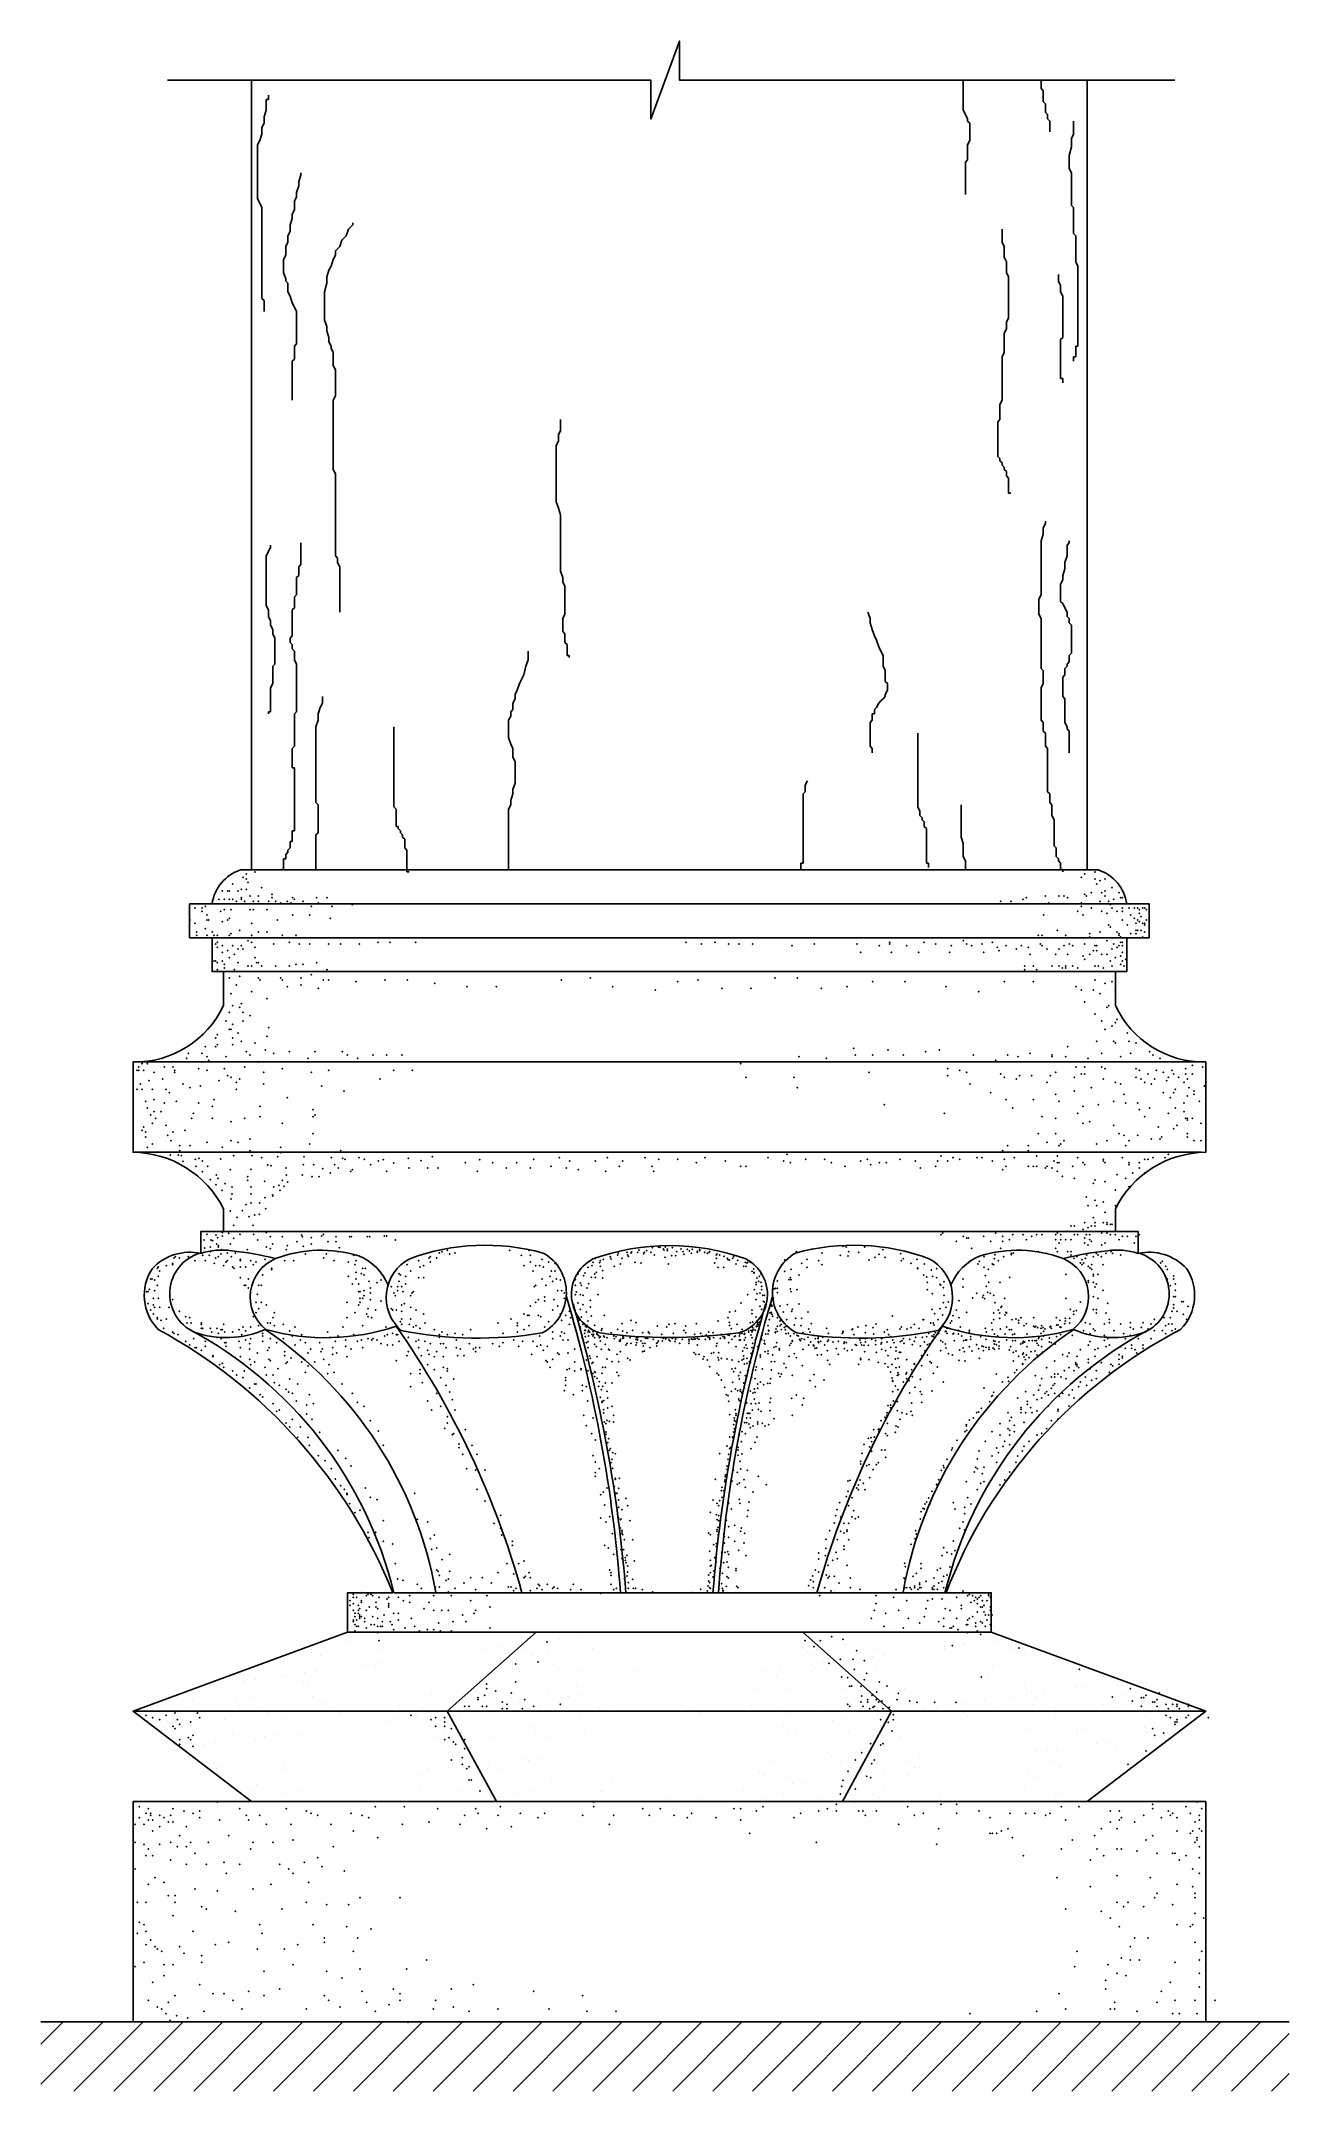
# Model space of a CAD drawing. Extents: x 1527 to 2079, y 1984 to 2892.
import ezdxf

# ---------------------------------------------------------------- set-up
doc = ezdxf.new("R2010")
doc.units = 0
doc.header["$LTSCALE"] = 100
doc.header["$MEASUREMENT"] = 0
for name, color, linetype in [('2', 2, 'CONTINUOUS'), ('3', 3, 'CONTINUOUS'), ('4', 4, 'CONTINUOUS'), ('7', 7, 'CONTINUOUS')]:
    doc.layers.add(name, color=color, linetype=linetype)

msp = doc.modelspace()

# ---------------------------------------------------------------- hatches: boundary and pattern name
at = {"layer": '3'}
h = msp.add_hatch(dxfattribs=at)
h.set_pattern_fill('ANSI31', color=256, scale=100, style=0)
h.set_pattern_definition([(45, (416.896, 1000.795), (-8.838835, 8.838835), [])])
h.paths.add_polyline_path([(2079.45, 2014.49), (1526.8, 2014.49), (1526.8, 1983.87), (2079.45, 1983.87)])

# ---------------------------------------------------------------- linework, layer by layer
at = {"layer": '2'}
msp.add_line((1526.8, 2014.49), (2079.45, 2014.49), dxfattribs=at)
at = {"layer": '3'}
for p, q in [((1935.17, 2874.23), (1935.17, 2860.87)), ((1969.68, 2874.23), (1969.68, 2870.45)), ((1969.68, 2870.45), (1970.64, 2869.49)), ((1970.64, 2869.49), (1970.64, 2864.7)), ((1626.53, 2860.87), (1625.57, 2858)), ((1626.53, 2865.66), (1626.53, 2860.87)), ((1627.49, 2865.66), (1626.53, 2865.66)), ((1627.49, 2867.58), (1627.49, 2865.66)), ((1935.17, 2860.87), (1936.13, 2858.96)), ((1970.64, 2864.7), (1971.6, 2863.75)), ((1971.6, 2863.75), (1971.6, 2859.92)), ((1971.6, 2859.92), (1972.55, 2858.96)), ((1624.61, 2850.34), (1623.66, 2847.46)), ((1625.57, 2855.13), (1624.61, 2853.21)), ((1624.61, 2853.21), (1624.61, 2850.34)), ((1625.57, 2858), (1625.57, 2855.13)), ((1936.13, 2858.96), (1937.09, 2857.04)), ((1937.09, 2857.04), (1937.09, 2856.08)), ((1937.09, 2856.08), (1938.05, 2855.13)), ((1938.05, 2855.13), (1938.05, 2847.46)), ((1972.55, 2858.96), (1972.55, 2857.04)), ((1972.55, 2857.04), (1973.51, 2856.08)), ((1973.51, 2856.08), (1973.51, 2851.29)), ((1984.06, 2850.34), (1983.1, 2848.42)), ((1984.06, 2856.08), (1984.06, 2850.34)), ((1623.66, 2847.46), (1622.7, 2845.55)), ((1622.7, 2845.55), (1622.7, 2821.6)), ((1938.05, 2847.46), (1937.09, 2845.55)), ((1937.09, 2845.55), (1937.09, 2838.84)), ((1983.1, 2844.59), (1982.14, 2840.76)), ((1983.1, 2848.42), (1983.1, 2844.59)), ((1641.87, 2832.14), (1640.91, 2829.26)), ((1641.87, 2833.09), (1641.87, 2832.14)), ((1937.09, 2838.84), (1936.13, 2837.88)), ((1936.13, 2837.88), (1936.13, 2823.52)), ((1982.14, 2840.76), (1982.14, 2835.01)), ((1982.14, 2835.01), (1983.1, 2833.09)), ((1983.1, 2833.09), (1983.1, 2818.73)), ((1640.91, 2827.35), (1639.95, 2824.47)), ((1639.95, 2824.47), (1639.95, 2822.56)), ((1640.91, 2829.26), (1640.91, 2827.35)), ((1622.7, 2821.6), (1623.66, 2819.68)), ((1623.66, 2819.68), (1624.61, 2817.77)), ((1624.61, 2817.77), (1624.61, 2777.54)), ((1638.99, 2816.81), (1638.03, 2814.89)), ((1638.03, 2814.89), (1638.03, 2812.98)), ((1639.95, 2822.56), (1638.99, 2820.64)), ((1638.99, 2820.64), (1638.99, 2816.81)), ((1983.1, 2818.73), (1984.06, 2817.77)), ((1984.06, 2817.77), (1984.06, 2806.27)), ((1637.08, 2807.23), (1636.12, 2805.32)), ((1636.12, 2805.32), (1636.12, 2802.44)), ((1638.03, 2812.98), (1637.08, 2810.1)), ((1637.08, 2810.1), (1637.08, 2807.23)), ((1662, 2805.32), (1660.08, 2803.4)), ((1662.95, 2808.19), (1662, 2805.32)), ((1664.87, 2810.1), (1662.95, 2808.19)), ((1664.87, 2811.06), (1664.87, 2810.1)), ((1952.43, 2808.19), (1952.43, 2802.44)), ((1984.06, 2806.27), (1985.01, 2805.32)), ((1985.01, 2805.32), (1985.01, 2793.82)), ((1635.16, 2796.69), (1634.2, 2794.78)), ((1636.12, 2802.44), (1635.16, 2800.53)), ((1635.16, 2800.53), (1635.16, 2796.69)), ((1657.2, 2796.69), (1656.25, 2794.78)), ((1659.12, 2800.53), (1657.2, 2798.61)), ((1657.2, 2798.61), (1657.2, 2796.69)), ((1660.08, 2803.4), (1659.12, 2800.53)), ((1952.43, 2802.44), (1953.38, 2800.53)), ((1953.38, 2800.53), (1953.38, 2795.74)), ((1953.38, 2795.74), (1954.34, 2793.82)), ((1634.2, 2794.78), (1634.2, 2789.03)), ((1634.2, 2789.03), (1635.16, 2786.16)), ((1654.33, 2789.99), (1653.37, 2787.12)), ((1653.37, 2787.12), (1653.37, 2784.24)), ((1655.29, 2791.9), (1654.33, 2789.99)), ((1656.25, 2794.78), (1655.29, 2791.9)), ((1954.34, 2793.82), (1954.34, 2789.03)), ((1954.34, 2789.03), (1955.3, 2787.12)), ((1955.3, 2787.12), (1955.3, 2768.92)), ((1977.35, 2788.07), (1977.35, 2785.2)), ((1985.01, 2793.82), (1985.97, 2791.9)), ((1985.97, 2791.9), (1985.97, 2756.46)), ((1624.61, 2777.54), (1625.57, 2776.58)), ((1635.16, 2786.16), (1635.16, 2785.2)), ((1635.16, 2785.2), (1636.12, 2784.24)), ((1636.12, 2784.24), (1636.12, 2780.41)), ((1636.12, 2780.41), (1637.08, 2778.49)), ((1637.08, 2778.49), (1638.03, 2775.62)), ((1653.37, 2784.24), (1652.41, 2780.41)), ((1652.41, 2780.41), (1652.41, 2767.96)), ((1977.35, 2785.2), (1978.3, 2783.28)), ((1978.3, 2783.28), (1978.3, 2780.41)), ((1978.3, 2780.41), (1979.26, 2778.49)), ((1979.26, 2778.49), (1979.26, 2760.29)), ((1625.57, 2776.58), (1625.57, 2771.79)), ((1638.03, 2775.62), (1638.99, 2773.7)), ((1638.99, 2773.7), (1639.95, 2771.79)), ((1639.95, 2771.79), (1639.95, 2757.42)), ((1955.3, 2768.92), (1954.34, 2767)), ((1652.41, 2767.96), (1653.37, 2765.08)), ((1653.37, 2765.08), (1653.37, 2763.17)), ((1653.37, 2763.17), (1654.33, 2760.29)), ((1654.33, 2760.29), (1654.33, 2758.38)), ((1954.34, 2764.13), (1953.38, 2762.21)), ((1953.38, 2762.21), (1953.38, 2753.59)), ((1954.34, 2767), (1954.34, 2764.13)), ((1979.26, 2760.29), (1978.3, 2759.34)), ((1978.3, 2759.34), (1978.3, 2742.09)), ((1638.99, 2750.72), (1638.03, 2749.76)), ((1639.95, 2757.42), (1638.99, 2756.46)), ((1638.99, 2756.46), (1638.99, 2750.72)), ((1654.33, 2758.38), (1655.29, 2756.46)), ((1655.29, 2756.46), (1655.29, 2755.5)), ((1655.29, 2755.5), (1656.25, 2753.59)), ((1656.25, 2753.59), (1656.25, 2747.84)), ((1953.38, 2753.59), (1952.43, 2751.67)), ((1952.43, 2751.67), (1952.43, 2732.52)), ((1984.06, 2751.67), (1984.06, 2749.76)), ((1985.01, 2751.67), (1984.06, 2751.67)), ((1985.01, 2756.46), (1985.01, 2751.67)), ((1985.97, 2756.46), (1985.01, 2756.46)), ((1638.03, 2749.76), (1638.03, 2732.52)), ((1656.25, 2747.84), (1657.2, 2745.93)), ((1657.2, 2745.93), (1657.2, 2734.43)), ((1978.3, 2742.09), (1979.26, 2742.09)), ((1979.26, 2742.09), (1979.26, 2740.18)), ((1657.2, 2734.43), (1656.25, 2732.52)), ((1656.25, 2732.52), (1656.25, 2701.86)), ((1952.43, 2732.52), (1951.47, 2730.6)), ((1756.89, 2723.89), (1756.89, 2719.1)), ((1951.47, 2723.89), (1950.51, 2722.94)), ((1951.47, 2730.6), (1951.47, 2723.89)), ((1755.93, 2714.32), (1754.97, 2712.4)), ((1756.89, 2719.1), (1755.93, 2717.19)), ((1755.93, 2717.19), (1755.93, 2714.32)), ((1950.51, 2722.94), (1950.51, 2707.61)), ((1754.97, 2712.4), (1754.97, 2687.49)), ((1950.51, 2707.61), (1951.47, 2706.65)), ((1951.47, 2706.65), (1951.47, 2705.69)), ((1951.47, 2705.69), (1952.43, 2704.74)), ((1656.25, 2701.86), (1657.2, 2699.95)), ((1657.2, 2699.95), (1657.2, 2663.55)), ((1952.43, 2704.74), (1952.43, 2703.78)), ((1952.43, 2703.78), (1953.38, 2702.82)), ((1953.38, 2702.82), (1953.38, 2701.86)), ((1953.38, 2701.86), (1954.34, 2700.9)), ((1954.34, 2700.9), (1954.34, 2698.99)), ((1954.34, 2698.99), (1955.3, 2698.03)), ((1955.3, 2698.03), (1955.3, 2691.33)), ((1754.97, 2687.49), (1755.93, 2684.62)), ((1955.3, 2691.33), (1956.26, 2691.33)), ((1755.93, 2684.62), (1756.89, 2681.75)), ((1756.89, 2681.75), (1756.89, 2656.84)), ((1971.6, 2677.92), (1970.64, 2676)), ((1971.6, 2678.87), (1971.6, 2677.92)), ((1641.87, 2669.29), (1641.87, 2659.72)), ((1970.64, 2673.13), (1969.68, 2670.25)), ((1969.68, 2670.25), (1969.68, 2646.31)), ((1970.64, 2676), (1970.64, 2673.13)), ((1982.14, 2669.29), (1981.18, 2668.34)), ((1982.14, 2670.25), (1982.14, 2669.29)), ((1627.49, 2665.46), (1626.53, 2663.55)), ((1626.53, 2663.55), (1626.53, 2641.52)), ((1628.45, 2667.38), (1627.49, 2665.46)), ((1628.45, 2668.34), (1628.45, 2667.38)), ((1641.87, 2659.72), (1640.91, 2658.76)), ((1657.2, 2663.55), (1658.16, 2662.59)), ((1658.16, 2662.59), (1658.16, 2660.67)), ((1658.16, 2660.67), (1659.12, 2658.76)), ((1981.18, 2663.55), (1980.22, 2660.67)), ((1980.22, 2660.67), (1980.22, 2657.8)), ((1981.18, 2668.34), (1981.18, 2663.55)), ((1640.91, 2654.93), (1639.95, 2653.97)), ((1639.95, 2653.97), (1639.95, 2646.31)), ((1640.91, 2658.76), (1640.91, 2654.93)), ((1659.12, 2658.76), (1659.12, 2638.64)), ((1756.89, 2656.84), (1757.85, 2653.97)), ((1757.85, 2653.97), (1757.85, 2652.05)), ((1757.85, 2652.05), (1758.81, 2650.14)), ((1979.26, 2653.01), (1978.3, 2651.09)), ((1978.3, 2651.09), (1978.3, 2643.43)), ((1980.22, 2657.8), (1979.26, 2654.93)), ((1979.26, 2654.93), (1979.26, 2653.01)), ((1626.53, 2641.52), (1627.49, 2639.6)), ((1639.95, 2646.31), (1638.99, 2645.35)), ((1638.99, 2645.35), (1638.99, 2640.56)), ((1758.81, 2650.14), (1758.81, 2637.68)), ((1969.68, 2646.31), (1968.72, 2644.39)), ((1968.72, 2644.39), (1968.72, 2637.68)), ((1978.3, 2643.43), (1979.26, 2642.47)), ((1979.26, 2642.47), (1980.22, 2640.56)), ((1627.49, 2639.6), (1627.49, 2636.73)), ((1627.49, 2636.73), (1628.45, 2634.81)), ((1628.45, 2634.81), (1628.45, 2632.89)), ((1628.45, 2632.89), (1629.41, 2630.98)), ((1638.99, 2640.56), (1638.03, 2639.6)), ((1638.03, 2639.6), (1638.03, 2628.11)), ((1758.81, 2637.68), (1757.85, 2635.77)), ((1757.85, 2635.77), (1757.85, 2630.02)), ((1893, 2638.64), (1893.96, 2635.77)), ((1893.96, 2635.77), (1893.96, 2633.85)), ((1893.96, 2633.85), (1894.91, 2630.98)), ((1968.72, 2637.68), (1969.68, 2635.77)), ((1969.68, 2635.77), (1969.68, 2613.74)), ((1980.22, 2640.56), (1981.18, 2638.64)), ((1981.18, 2638.64), (1981.18, 2636.73)), ((1981.18, 2636.73), (1982.14, 2635.77)), ((1982.14, 2635.77), (1982.14, 2633.85)), ((1982.14, 2633.85), (1983.1, 2632.89)), ((1983.1, 2632.89), (1983.1, 2620.44)), ((1629.41, 2630.98), (1629.41, 2629.06)), ((1629.41, 2629.06), (1630.37, 2627.15)), ((1630.37, 2627.15), (1630.37, 2615.65)), ((1638.03, 2628.11), (1637.08, 2627.15)), ((1637.08, 2627.15), (1637.08, 2625.23)), ((1637.08, 2625.23), (1638.03, 2624.27)), ((1638.03, 2624.27), (1638.03, 2622.36)), ((1757.85, 2630.02), (1758.81, 2629.06)), ((1758.81, 2629.06), (1758.81, 2625.23)), ((1758.81, 2625.23), (1759.76, 2624.27)), ((1759.76, 2624.27), (1759.76, 2619.48)), ((1894.91, 2630.98), (1895.87, 2628.11)), ((1895.87, 2628.11), (1896.83, 2626.19)), ((1896.83, 2626.19), (1897.79, 2623.32)), ((1897.79, 2623.32), (1898.75, 2621.4)), ((1630.37, 2615.65), (1629.41, 2614.69)), ((1629.41, 2614.69), (1629.41, 2607.03)), ((1638.03, 2622.36), (1638.99, 2621.4)), ((1638.99, 2621.4), (1638.99, 2617.57)), ((1638.99, 2617.57), (1639.95, 2615.65)), ((1639.95, 2615.65), (1639.95, 2594.58)), ((1741.55, 2614.69), (1740.59, 2610.86)), ((1742.51, 2617.57), (1741.55, 2614.69)), ((1742.51, 2621.4), (1742.51, 2617.57)), ((1759.76, 2619.48), (1760.72, 2619.48)), ((1760.72, 2619.48), (1760.72, 2618.53)), ((1898.75, 2621.4), (1899.71, 2619.48)), ((1899.71, 2619.48), (1899.71, 2614.69)), ((1899.71, 2614.69), (1900.67, 2612.78)), ((1981.18, 2614.69), (1980.22, 2613.74)), ((1982.14, 2616.61), (1981.18, 2615.65)), ((1981.18, 2615.65), (1981.18, 2614.69)), ((1983.1, 2620.44), (1982.14, 2619.48)), ((1982.14, 2619.48), (1982.14, 2616.61)), ((1629.41, 2607.03), (1628.45, 2605.12)), ((1628.45, 2605.12), (1628.45, 2594.58)), ((1738.68, 2607.03), (1737.72, 2604.16)), ((1740.59, 2610.86), (1738.68, 2607.03)), ((1900.67, 2612.78), (1900.67, 2607.99)), ((1900.67, 2607.99), (1901.62, 2607.03)), ((1901.62, 2607.03), (1901.62, 2604.16)), ((1969.68, 2613.74), (1970.64, 2612.78)), ((1970.64, 2607.03), (1969.68, 2605.12)), ((1969.68, 2605.12), (1969.68, 2590.75)), ((1970.64, 2612.78), (1970.64, 2607.03)), ((1980.22, 2610.86), (1979.26, 2609.91)), ((1979.26, 2609.91), (1979.26, 2601.28)), ((1980.22, 2613.74), (1980.22, 2610.86)), ((1650.49, 2596.49), (1649.54, 2593.62)), ((1651.45, 2598.41), (1650.49, 2596.49)), ((1651.45, 2601.28), (1651.45, 2598.41)), ((1736.76, 2600.33), (1735.8, 2598.41)), ((1735.8, 2598.41), (1735.8, 2595.54)), ((1737.72, 2604.16), (1736.76, 2602.24)), ((1736.76, 2602.24), (1736.76, 2600.33)), ((1896.83, 2596.49), (1895.87, 2595.54)), ((1897.79, 2598.41), (1896.83, 2596.49)), ((1898.75, 2599.37), (1897.79, 2598.41)), ((1899.71, 2600.33), (1898.75, 2599.37)), ((1900.67, 2601.28), (1899.71, 2600.33)), ((1901.62, 2604.16), (1900.67, 2602.24)), ((1900.67, 2602.24), (1900.67, 2601.28)), ((1979.26, 2601.28), (1980.22, 2600.33)), ((1980.22, 2600.33), (1980.22, 2589.79)), ((1627.49, 2594.58), (1627.49, 2593.62)), ((1628.45, 2594.58), (1627.49, 2594.58)), ((1639.95, 2594.58), (1638.99, 2593.62)), ((1638.99, 2593.62), (1638.99, 2579.25)), ((1649.54, 2590.75), (1648.58, 2587.87)), ((1648.58, 2587.87), (1648.58, 2554.35)), ((1649.54, 2593.62), (1649.54, 2590.75)), ((1683.08, 2587.87), (1683.08, 2552.43)), ((1734.84, 2592.66), (1733.88, 2590.75)), ((1733.88, 2590.75), (1733.88, 2583.08)), ((1735.8, 2595.54), (1734.84, 2594.58)), ((1734.84, 2594.58), (1734.84, 2592.66)), ((1894.91, 2590.75), (1893.96, 2589.79)), ((1893.96, 2589.79), (1893.96, 2579.25)), ((1895.87, 2593.62), (1894.91, 2593.62)), ((1894.91, 2593.62), (1894.91, 2590.75)), ((1895.87, 2595.54), (1895.87, 2593.62)), ((1969.68, 2590.75), (1970.64, 2589.79)), ((1970.64, 2589.79), (1970.64, 2585.96)), ((1980.22, 2589.79), (1981.18, 2587.87)), ((1981.18, 2587.87), (1981.18, 2586.92)), ((1981.18, 2586.92), (1982.14, 2585.96)), ((1638.99, 2579.25), (1638.03, 2578.29)), ((1638.03, 2578.29), (1638.03, 2569.67)), ((1733.88, 2583.08), (1734.84, 2580.21)), ((1734.84, 2580.21), (1735.8, 2578.29)), ((1735.8, 2578.29), (1735.8, 2574.46)), ((1893.96, 2579.25), (1894.91, 2578.29)), ((1894.91, 2578.29), (1894.91, 2576.38)), ((1915.04, 2585), (1915.04, 2552.43)), ((1970.64, 2585.96), (1971.6, 2585)), ((1971.6, 2585), (1971.6, 2579.25)), ((1971.6, 2579.25), (1972.55, 2578.29)), ((1972.55, 2578.29), (1972.55, 2559.14)), ((1982.14, 2585.96), (1982.14, 2576.38)), ((1638.03, 2569.67), (1638.99, 2569.67)), ((1638.99, 2569.67), (1638.99, 2541.89)), ((1735.8, 2574.46), (1736.76, 2572.55)), ((1736.76, 2572.55), (1736.76, 2562.97)), ((1736.76, 2562.97), (1735.8, 2560.09)), ((1735.8, 2560.09), (1735.8, 2558.18)), ((1866.16, 2563.93), (1865.2, 2562.01)), ((1865.2, 2562.01), (1865.2, 2559.14)), ((1648.58, 2554.35), (1649.54, 2553.39)), ((1649.54, 2553.39), (1649.54, 2540.94)), ((1683.08, 2552.43), (1684.04, 2551.47)), ((1684.04, 2551.47), (1684.04, 2543.81)), ((1734.84, 2553.39), (1733.88, 2551.47)), ((1733.88, 2551.47), (1733.88, 2524.65)), ((1735.8, 2558.18), (1734.84, 2555.31)), ((1734.84, 2555.31), (1734.84, 2553.39)), ((1865.2, 2559.14), (1864.24, 2558.18)), ((1864.24, 2558.18), (1864.24, 2527.53)), ((1915.04, 2552.43), (1916, 2550.52)), ((1916, 2550.52), (1916, 2548.6)), ((1934.21, 2553.39), (1934.21, 2539.02)), ((1972.55, 2559.14), (1973.51, 2558.18)), ((1973.51, 2558.18), (1973.51, 2554.35)), ((1973.51, 2554.35), (1974.47, 2553.39)), ((1974.47, 2553.39), (1974.47, 2548.6)), ((1638.03, 2541.89), (1638.03, 2537.11)), ((1638.99, 2541.89), (1638.03, 2541.89)), ((1684.04, 2543.81), (1685, 2543.81)), ((1685, 2543.81), (1685, 2542.85)), ((1685, 2542.85), (1685.96, 2541.89)), ((1685.96, 2541.89), (1685.96, 2540.94)), ((1916, 2548.6), (1916.96, 2547.64)), ((1916.96, 2547.64), (1916.96, 2546.68)), ((1916.96, 2546.68), (1917.92, 2545.73)), ((1917.92, 2545.73), (1917.92, 2543.81)), ((1917.92, 2543.81), (1918.88, 2542.85)), ((1918.88, 2542.85), (1918.88, 2527.53)), ((1974.47, 2548.6), (1975.43, 2546.68)), ((1975.43, 2546.68), (1975.43, 2535.19)), ((1637.08, 2534.23), (1636.12, 2533.27)), ((1636.12, 2533.27), (1636.12, 2532.32)), ((1637.08, 2537.11), (1637.08, 2534.23)), ((1638.03, 2537.11), (1637.08, 2537.11)), ((1649.54, 2540.94), (1648.58, 2539.98)), ((1648.58, 2539.98), (1648.58, 2524.65)), ((1685.96, 2540.94), (1686.92, 2539.98)), ((1686.92, 2539.98), (1686.92, 2539.02)), ((1686.92, 2539.02), (1687.88, 2538.06)), ((1687.88, 2538.06), (1687.88, 2534.23)), ((1687.88, 2534.23), (1688.83, 2533.27)), ((1688.83, 2533.27), (1688.83, 2523.69)), ((1934.21, 2539.02), (1935.17, 2536.15)), ((1935.17, 2536.15), (1935.17, 2530.4)), ((1975.43, 2535.19), (1976.39, 2534.23)), ((1976.39, 2534.23), (1976.39, 2530.4)), ((1634.2, 2524.65), (1633.24, 2524.65)), ((1634.2, 2529.44), (1634.2, 2524.65)), ((1635.16, 2529.44), (1634.2, 2529.44)), ((1636.12, 2532.32), (1635.16, 2531.36)), ((1635.16, 2531.36), (1635.16, 2529.44)), ((1688.83, 2523.69), (1689.79, 2523.69)), ((1863.28, 2527.53), (1863.28, 2524.65)), ((1864.24, 2527.53), (1863.28, 2527.53)), ((1918.88, 2527.53), (1919.84, 2527.53)), ((1919.84, 2527.53), (1919.84, 2525.61)), ((1935.17, 2530.4), (1936.13, 2528.48)), ((1936.13, 2528.48), (1936.13, 2524.65)), ((1976.39, 2530.4), (1977.35, 2529.44)), ((1977.35, 2529.44), (1977.35, 2528.48)), ((1977.35, 2528.48), (1978.3, 2527.53)), ((1978.3, 2527.53), (1978.3, 2524.65)), ((1978.3, 2524.65), (1979.26, 2524.65)), ((1979.26, 2524.65), (1979.26, 2523.69)), ((1602.59, 2509.49), (2007.59, 2509.49)), ((2007.59, 2494.49), (1602.59, 2494.49)), ((1607.59, 2479.49), (2002.59, 2479.49)), ((1607.59, 2364.49), (2002.59, 2364.49)), ((1683.08, 2204.49), (1927.59, 2204.49)), ((1646.47, 2179.35), (1646.47, 2179.35)), ((1662.96, 2182.96), (1662.96, 2182.96)), ((1677.62, 2179.41), (1677.62, 2179.41)), ((1702.98, 2182.61), (1702.98, 2182.61)), ((1724.25, 2179.77), (1724.25, 2179.77)), ((1725.39, 2179.05), (1725.39, 2179.05)), ((1729.46, 2180.45), (1729.46, 2180.45)), ((1737.59, 2181.52), (1737.59, 2181.52)), ((1739.9, 2179.52), (1739.9, 2179.52)), ((1743.58, 2181.73), (1743.58, 2181.73)), ((1750.97, 2178.93), (1750.97, 2178.93)), ((1751.17, 2183.31), (1751.17, 2183.31)), ((1756.37, 2184), (1756.37, 2184)), ((1764.5, 2185.07), (1764.5, 2185.07)), ((1771.04, 2179.58), (1771.04, 2179.58)), ((1778.09, 2186.85), (1778.09, 2186.85)), ((1856.74, 2181.09), (1856.74, 2181.09)), ((1864.21, 2180.16), (1864.21, 2180.16)), ((1864.46, 2179.75), (1864.46, 2179.75)), ((1866.06, 2178.47), (1866.06, 2178.47)), ((1882.92, 2181.42), (1882.92, 2181.42)), ((1895.61, 2179.81), (1895.61, 2179.81)), ((1926.75, 2179.86), (1926.75, 2179.86)), ((1927.1, 2180.58), (1927.1, 2180.58)), ((1935.23, 2181.65), (1935.23, 2181.65)), ((1935.51, 2182.27), (1935.51, 2182.27)), ((1944.83, 2178.93), (1944.83, 2178.93)), ((1948.81, 2183.44), (1948.81, 2183.44)), ((1954.02, 2184.12), (1954.02, 2184.12)), ((1957.89, 2179.92), (1957.89, 2179.92)), ((1632.9, 2174.18), (1632.9, 2174.18)), ((1646.62, 2177.87), (1646.62, 2177.87)), ((1648.7, 2169.82), (1648.7, 2169.82)), ((1650.69, 2176.67), (1650.69, 2176.67)), ((1656.83, 2170.89), (1656.83, 2170.89)), ((1670.41, 2172.68), (1670.41, 2172.68)), ((1672.2, 2177.75), (1672.2, 2177.75)), ((1672.91, 2173.84), (1672.91, 2173.84)), ((1674.76, 2172.15), (1674.76, 2172.15)), ((1675.62, 2173.36), (1675.62, 2173.36)), ((1738.91, 2169.68), (1738.91, 2169.68)), ((1744.11, 2176.84), (1744.11, 2176.84)), ((1753.53, 2172.61), (1753.53, 2172.61)), ((1755.38, 2170.92), (1755.38, 2170.92)), ((1765.08, 2170.01), (1765.08, 2170.01)), ((1790.67, 2169.89), (1790.67, 2169.89)), ((1846.35, 2169.95), (1846.35, 2169.95)), ((1854.48, 2171.02), (1854.48, 2171.02)), ((1868.06, 2172.81), (1868.06, 2172.81)), ((1868.68, 2177.06), (1868.68, 2177.06)), ((1869.43, 2171.07), (1869.43, 2171.07)), ((1873.26, 2173.49), (1873.26, 2173.49)), ((1874.76, 2170.5), (1874.76, 2170.5)), ((1881.39, 2174.56), (1881.39, 2174.56)), ((1894.98, 2176.35), (1894.98, 2176.35)), ((1896.44, 2172.04), (1896.44, 2172.04)), ((1899.82, 2177.12), (1899.82, 2177.12)), ((1900.18, 2177.04), (1900.18, 2177.04)), ((1948.2, 2172.26), (1948.2, 2172.26)), ((1962.1, 2177.23), (1962.1, 2177.23)), ((1975.21, 2173.23), (1975.21, 2173.23)), ((1603, 2163.8), (1603, 2163.8)), ((1616.58, 2165.59), (1616.58, 2165.59)), ((1621.78, 2166.28), (1621.78, 2166.28)), ((1629.91, 2167.35), (1629.91, 2167.35)), ((1633.13, 2167.52), (1633.13, 2167.52)), ((1634.73, 2166.94), (1634.73, 2166.94)), ((1642.85, 2165.06), (1642.85, 2165.06)), ((1643.5, 2169.14), (1643.5, 2169.14)), ((1644.7, 2163.37), (1644.7, 2163.37)), ((1723.47, 2163.83), (1723.47, 2163.83)), ((1725.31, 2162.14), (1725.31, 2162.14)), ((1728.15, 2167.11), (1728.15, 2167.11)), ((1759.3, 2167.17), (1759.3, 2167.17)), ((1764.08, 2162.95), (1764.08, 2162.95)), ((1778.61, 2160.63), (1778.61, 2160.63)), ((1844.69, 2161.72), (1844.69, 2161.72)), ((1852.72, 2167.34), (1852.72, 2167.34)), ((1857.37, 2161.82), (1857.37, 2161.82)), ((1883.55, 2162.15), (1883.55, 2162.15)), ((1883.86, 2167.39), (1883.86, 2167.39)), ((1884.71, 2161.38), (1884.71, 2161.38)), ((1909.13, 2162.03), (1909.13, 2162.03)), ((1946.14, 2167.51), (1946.14, 2167.51)), ((1962.31, 2163.34), (1962.31, 2163.34)), ((1971.37, 2160.52), (1971.37, 2160.52)), ((1977.29, 2167.56), (1977.29, 2167.56)), ((1984.95, 2162.31), (1984.95, 2162.31)), ((1987.89, 2163.21), (1987.89, 2163.21)), ((1990.15, 2162.99), (1990.15, 2162.99)), ((1995.39, 2168.93), (1995.39, 2168.93)), ((1997.23, 2167.24), (1997.23, 2167.24)), ((1998.28, 2164.06), (1998.28, 2164.06)), ((1567.59, 2151.99), (2042.59, 2151.99)), ((1592.27, 2154.2), (1592.27, 2154.2)), ((1594.07, 2157.29), (1594.07, 2157.29)), ((1596.48, 2151.51), (1596.48, 2151.51)), ((1612.79, 2156.28), (1612.79, 2156.28)), ((1614.63, 2154.6), (1614.63, 2154.6)), ((1621.07, 2158.27), (1621.07, 2158.27)), ((1623.41, 2154.26), (1623.41, 2154.26)), ((1627.63, 2151.57), (1627.63, 2151.57)), ((1647.25, 2158.6), (1647.25, 2158.6)), ((1653.4, 2155.4), (1653.4, 2155.4)), ((1654.55, 2154.31), (1654.55, 2154.31)), ((1658.77, 2151.63), (1658.77, 2151.63)), ((1685.69, 2154.37), (1685.69, 2154.37)), ((1689.91, 2151.68), (1689.91, 2151.68)), ((1693.41, 2155.06), (1693.41, 2155.06)), ((1695.25, 2153.37), (1695.25, 2153.37)), ((1699.84, 2159.45), (1699.84, 2159.45)), ((1706.55, 2151.55), (1706.55, 2151.55)), ((1711.76, 2152.23), (1711.76, 2152.23)), ((1716.83, 2154.43), (1716.83, 2154.43)), ((1719.89, 2153.3), (1719.89, 2153.3)), ((1721.05, 2151.74), (1721.05, 2151.74)), ((1726.02, 2159.78), (1726.02, 2159.78)), ((1733.47, 2155.09), (1733.47, 2155.09)), ((1734.01, 2154.17), (1734.01, 2154.17)), ((1738.68, 2155.77), (1738.68, 2155.77)), ((1746.81, 2156.84), (1746.81, 2156.84)), ((1747.97, 2154.48), (1747.97, 2154.48)), ((1751.6, 2159.66), (1751.6, 2159.66)), ((1752.19, 2151.8), (1752.19, 2151.8)), ((1760.39, 2158.63), (1760.39, 2158.63)), ((1765.59, 2159.32), (1765.59, 2159.32)), ((1774.03, 2153.83), (1774.03, 2153.83)), ((1775.87, 2152.14), (1775.87, 2152.14)), ((1779.12, 2154.54), (1779.12, 2154.54)), ((1783.33, 2151.85), (1783.33, 2151.85)), ((1810.26, 2154.6), (1810.26, 2154.6)), ((1814.47, 2151.91), (1814.47, 2151.91)), ((1814.63, 2152.94), (1814.63, 2152.94)), ((1818.3, 2151.59), (1818.3, 2151.59)), ((1841.4, 2154.65), (1841.4, 2154.65)), ((1844.48, 2151.93), (1844.48, 2151.93)), ((1845.62, 2151.97), (1845.62, 2151.97)), ((1854.65, 2152.6), (1854.65, 2152.6)), ((1870.06, 2151.8), (1870.06, 2151.8)), ((1872.54, 2154.71), (1872.54, 2154.71)), ((1876.76, 2152.02), (1876.76, 2152.02)), ((1886.55, 2159.69), (1886.55, 2159.69)), ((1895.25, 2151.72), (1895.25, 2151.72)), ((1897.07, 2152.78), (1897.07, 2152.78)), ((1903.68, 2154.77), (1903.68, 2154.77)), ((1904.2, 2151.67), (1904.2, 2151.67)), ((1907.9, 2152.08), (1907.9, 2152.08)), ((1909.4, 2152.36), (1909.4, 2152.36)), ((1917.53, 2153.43), (1917.53, 2153.43)), ((1923.25, 2153.11), (1923.25, 2153.11)), ((1931.11, 2155.22), (1931.11, 2155.22)), ((1935.27, 2151.37), (1935.27, 2151.37)), ((1936.32, 2155.9), (1936.32, 2155.9)), ((1939.04, 2152.14), (1939.04, 2152.14)), ((1944.45, 2156.97), (1944.45, 2156.97)), ((1948.83, 2152.99), (1948.83, 2152.99)), ((1958.03, 2158.76), (1958.03, 2158.76)), ((1963.24, 2159.45), (1963.24, 2159.45)), ((1965.33, 2160.15), (1965.33, 2160.15)), ((1965.96, 2154.88), (1965.96, 2154.88)), ((1967.17, 2158.46), (1967.17, 2158.46)), ((1970.18, 2152.19), (1970.18, 2152.19)), ((1975.84, 2153.96), (1975.84, 2153.96)), ((1997.11, 2154.94), (1997.11, 2154.94)), ((2001.32, 2152.25), (2001.32, 2152.25)), ((2002.01, 2154.29), (2002.01, 2154.29)), ((2005.93, 2159.27), (2005.93, 2159.27)), ((2027.59, 2154.17), (2027.59, 2154.17)), ((2028.25, 2154.99), (2028.25, 2154.99)), ((2032.46, 2152.31), (2032.46, 2152.31)), ((1582.01, 2148.04), (1582.01, 2148.04)), ((1582.73, 2147.51), (1582.73, 2147.51)), ((1584.57, 2145.82), (1584.57, 2145.82)), ((1608.18, 2148.37), (1608.18, 2148.37)), ((1623.33, 2146.62), (1623.33, 2146.62)), ((1633.76, 2148.25), (1633.76, 2148.25)), ((1639.13, 2142.67), (1639.13, 2142.67)), ((1679.63, 2148), (1679.63, 2148)), ((1684.84, 2148.69), (1684.84, 2148.69)), ((1686.95, 2149.56), (1686.95, 2149.56)), ((1692.97, 2149.76), (1692.97, 2149.76)), ((1703.95, 2145.4), (1703.95, 2145.4)), ((1712.53, 2149.44), (1712.53, 2149.44)), ((1736.23, 2142.07), (1736.23, 2142.07)), ((1739.54, 2150.41), (1739.54, 2150.41)), ((1743.97, 2145.05), (1743.97, 2145.05)), ((1745.81, 2143.36), (1745.81, 2143.36)), ((1765.71, 2150.74), (1765.71, 2150.74)), ((1767.37, 2142.12), (1767.37, 2142.12)), ((1791.3, 2150.62), (1791.3, 2150.62)), ((1855.57, 2145.27), (1855.57, 2145.27)), ((1856.49, 2150.91), (1856.49, 2150.91)), ((1858, 2142.55), (1858, 2142.55)), ((1860.8, 2142.29), (1860.8, 2142.29)), ((1863.7, 2146.34), (1863.7, 2146.34)), ((1865.19, 2142.94), (1865.19, 2142.94)), ((1877.28, 2148.13), (1877.28, 2148.13)), ((1882.48, 2148.82), (1882.48, 2148.82)), ((1884.18, 2142.88), (1884.18, 2142.88)), ((1890.61, 2149.89), (1890.61, 2149.89)), ((1891.94, 2142.35), (1891.94, 2142.35)), ((1905.21, 2142.6), (1905.21, 2142.6)), ((1909.76, 2142.76), (1909.76, 2142.76)), ((1937.11, 2149.68), (1937.11, 2149.68)), ((1962.94, 2144.07), (1962.94, 2144.07)), ((1975.87, 2150.49), (1975.87, 2150.49)), ((1985.36, 2142.52), (1985.36, 2142.52)), ((1988.52, 2143.95), (1988.52, 2143.95)), ((2015.53, 2144.92), (2015.53, 2144.92)), ((2015.89, 2150.14), (2015.89, 2150.14)), ((2016.5, 2142.58), (2016.5, 2142.58)), ((2017.73, 2148.46), (2017.73, 2148.46)), ((1593.27, 2137.85), (1593.27, 2137.85)), ((1594.7, 2138.02), (1594.7, 2138.02)), ((1598.88, 2137.37), (1598.88, 2137.37)), ((1604.09, 2138.06), (1604.09, 2138.06)), ((1611.67, 2141.84), (1611.67, 2141.84)), ((1612.22, 2139.13), (1612.22, 2139.13)), ((1621.7, 2139), (1621.7, 2139)), ((1625.8, 2140.91), (1625.8, 2140.91)), ((1631, 2141.6), (1631, 2141.6)), ((1633.29, 2137.5), (1633.29, 2137.5)), ((1635.13, 2135.81), (1635.13, 2135.81)), ((1642.81, 2141.9), (1642.81, 2141.9)), ((1700.47, 2140.18), (1700.47, 2140.18)), ((1705.09, 2142.01), (1705.09, 2142.01)), ((1713.91, 2136.28), (1713.91, 2136.28)), ((1715.75, 2134.59), (1715.75, 2134.59)), ((1726.65, 2140.52), (1726.65, 2140.52)), ((1752.23, 2140.39), (1752.23, 2140.39)), ((1875.14, 2133.82), (1875.14, 2133.82)), ((1897.7, 2133.51), (1897.7, 2133.51)), ((1907.05, 2140.91), (1907.05, 2140.91)), ((1967.25, 2134.08), (1967.25, 2134.08)), ((1972.46, 2134.77), (1972.46, 2134.77)), ((1976.47, 2134.69), (1976.47, 2134.69)), ((1980.59, 2135.84), (1980.59, 2135.84)), ((1985.82, 2141.37), (1985.82, 2141.37)), ((1987.67, 2139.68), (1987.67, 2139.68)), ((1994.17, 2137.63), (1994.17, 2137.63)), ((1999.37, 2138.31), (1999.37, 2138.31)), ((2002.64, 2135.03), (2002.64, 2135.03)), ((2007.5, 2139.38), (2007.5, 2139.38)), ((2021.09, 2141.17), (2021.09, 2141.17)), ((2026.29, 2141.86), (2026.29, 2141.86)), ((2026.43, 2140.48), (2026.43, 2140.48)), ((1600.34, 2129.16), (1600.34, 2129.16)), ((1603.23, 2128.73), (1603.23, 2128.73)), ((1604.56, 2126.47), (1604.56, 2126.47)), ((1605.07, 2127.04), (1605.07, 2127.04)), ((1608.81, 2129.11), (1608.81, 2129.11)), ((1631.48, 2129.22), (1631.48, 2129.22)), ((1634.39, 2128.98), (1634.39, 2128.98)), ((1635.7, 2126.53), (1635.7, 2126.53)), ((1693.77, 2129.33), (1693.77, 2129.33)), ((1694.06, 2124.01), (1694.06, 2124.01)), ((1697.98, 2126.64), (1697.98, 2126.64)), ((1702.19, 2125.08), (1702.19, 2125.08)), ((1713.16, 2130.17), (1713.16, 2130.17)), ((1715.77, 2126.87), (1715.77, 2126.87)), ((1720.98, 2127.55), (1720.98, 2127.55)), ((1724.45, 2126.61), (1724.45, 2126.61)), ((1724.91, 2129.39), (1724.91, 2129.39)), ((1729.11, 2128.62), (1729.11, 2128.62)), ((1729.13, 2126.7), (1729.13, 2126.7)), ((1740.17, 2131.14), (1740.17, 2131.14)), ((1742.69, 2130.41), (1742.69, 2130.41)), ((1747.9, 2131.1), (1747.9, 2131.1)), ((1845.08, 2125.04), (1845.08, 2125.04)), ((1849.47, 2129.61), (1849.47, 2129.61)), ((1870.69, 2132.54), (1870.69, 2132.54)), ((1876.99, 2132.13), (1876.99, 2132.13)), ((1880.62, 2129.67), (1880.62, 2129.67)), ((1884.83, 2126.98), (1884.83, 2126.98)), ((1885.69, 2124.16), (1885.69, 2124.16)), ((1891.7, 2124.14), (1891.7, 2124.14)), ((1899.83, 2125.21), (1899.83, 2125.21)), ((1911.76, 2129.72), (1911.76, 2129.72)), ((1913.42, 2127), (1913.42, 2127)), ((1915.75, 2132.94), (1915.75, 2132.94)), ((1915.97, 2127.04), (1915.97, 2127.04)), ((1963.57, 2124.8), (1963.57, 2124.8)), ((1974.04, 2129.84), (1974.04, 2129.84)), ((1978.26, 2127.15), (1978.26, 2127.15)), ((1989.15, 2124.68), (1989.15, 2124.68)), ((1996.37, 2131.71), (1996.37, 2131.71)), ((2005.18, 2129.89), (2005.18, 2129.89)), ((2009.4, 2127.21), (2009.4, 2127.21)), ((1613.77, 2119.07), (1613.77, 2119.07)), ((1619.74, 2116.8), (1619.74, 2116.8)), ((1622.33, 2119.73), (1622.33, 2119.73)), ((1635.02, 2116.24), (1635.02, 2116.24)), ((1640.22, 2116.92), (1640.22, 2116.92)), ((1694.39, 2117.84), (1694.39, 2117.84)), ((1701.1, 2120.91), (1701.1, 2120.91)), ((1713.17, 2116.97), (1713.17, 2116.97)), ((1727.28, 2121.25), (1727.28, 2121.25)), ((1734.4, 2117.49), (1734.4, 2117.49)), ((1736.25, 2115.8), (1736.25, 2115.8)), ((1744.31, 2117.03), (1744.31, 2117.03)), ((1752.86, 2121.12), (1752.86, 2121.12)), ((1775.01, 2116.61), (1775.01, 2116.61)), ((1775.45, 2117.08), (1775.45, 2117.08)), ((1779.87, 2122.1), (1779.87, 2122.1)), ((1837.87, 2117.05), (1837.87, 2117.05)), ((1846, 2118.12), (1846, 2118.12)), ((1846.93, 2123.35), (1846.93, 2123.35)), ((1855.63, 2115.38), (1855.63, 2115.38)), ((1858.63, 2123.28), (1858.63, 2123.28)), ((1859.58, 2119.91), (1859.58, 2119.91)), ((1864.79, 2120.59), (1864.79, 2120.59)), ((1868.87, 2117.25), (1868.87, 2117.25)), ((1872.92, 2121.66), (1872.92, 2121.66)), ((1884.81, 2123.62), (1884.81, 2123.62)), ((1886.5, 2123.45), (1886.5, 2123.45)), ((1895.64, 2115.04), (1895.64, 2115.04)), ((1900.01, 2117.31), (1900.01, 2117.31)), ((1910.39, 2123.49), (1910.39, 2123.49)), ((1962.3, 2117.42), (1962.3, 2117.42)), ((1966.31, 2122.93), (1966.31, 2122.93)), ((1977.1, 2115.42), (1977.1, 2115.42)), ((1993.44, 2117.48), (1993.44, 2117.48)), ((1621.44, 2114.45), (1621.44, 2114.45)), ((1766.97, 2112.21), (1766.97, 2112.21)), ((1792.56, 2112.08), (1792.56, 2112.08)), ((1805.75, 2112.82), (1805.75, 2112.82)), ((1819.56, 2113.06), (1819.56, 2113.06)), ((1845.74, 2113.39), (1845.74, 2113.39)), ((1871.32, 2113.27), (1871.32, 2113.27)), ((1897.48, 2113.35), (1897.48, 2113.35)), ((1898.33, 2114.24), (1898.33, 2114.24)), ((1924.51, 2114.57), (1924.51, 2114.57)), ((1976.26, 2113.81), (1976.26, 2113.81)), ((1978.1, 2112.12), (1978.1, 2112.12))]:
    msp.add_line(p, q, dxfattribs=at)
for points in [[(2028.89, 2874.23), (1809.53, 2874.23), (1809.53, 2891.52), (1796.78, 2856.94), (1796.78, 2874.23), (1582.76, 2874.23)], [(1746.07, 2186.99), (1706.72, 2151.99), (1728.46, 2111.99)], [(1864.12, 2186.99), (1903.47, 2151.99), (1881.72, 2111.99)]]:
    msp.add_lwpolyline(points, dxfattribs=at)
for points in [[(1626.05, 2321.1, -0.19162), (1594.57, 2319.85, -0.685629), (1597.13, 2354.83, -0.544902)], [(1597.59, 2354.74, -0.115804), (1611.1, 2355.9, -0.036004), (1630.71, 2352.43)], [(1684.12, 2322.49, -0.150064), (1626.42, 2321.04, -0.569044), (1630.71, 2352.43, -0.167002), (1667.54, 2353.61, -0.20382), (1680.51, 2340.61, -0.250698)], [(1926.06, 2322.49, 0.150064), (1983.76, 2321.04, 0.569044), (1979.47, 2352.43, 0.167002), (1942.65, 2353.61, 0.20382), (1929.68, 2340.61, 0.250698)], [(2012.59, 2354.74, 0.115804), (1999.08, 2355.9, 0.036004), (1979.47, 2352.43)], [(1984.13, 2321.1, 0.19162), (2015.61, 2319.85, 0.685629), (2013.05, 2354.83, 0.544902)]]:
    msp.add_lwpolyline(points, format="xyb", dxfattribs=at)
for points in [[(1686.3, 2320.6, -0.526861), (1690.09, 2352.36, -0.156701), (1749.21, 2354.89, -0.593289), (1748.7, 2319.49, -0.089749)], [(1774.44, 2319.49, 0.065726), (1835.77, 2319.54, 0.675826), (1838.96, 2352.25, 0.174506), (1771.24, 2352.25, 0.674851)], [(1923.88, 2320.6, 0.526861), (1920.1, 2352.36, 0.156701), (1860.97, 2354.89, 0.593289), (1861.49, 2319.49, 0.089749)]]:
    msp.add_lwpolyline(points, format="xyb", close=True, dxfattribs=at)
for centre, radius, start, end in [((1164.14, 2159.25), 620.9, 4.17881, 16.54329), ((2446.04, 2159.25), 620.9, 163.45671, 175.82119), ((1145.18, 2153.26), 642.71, 4.57153, 16.18955), ((2460.77, 2154.15), 638.41, 163.78124, 175.47773), ((1508.04, 2161.96), 180.13, 13.65696, 62.09252), ((1526.62, 2173.83), 177.7, 9.96552, 55.9734), ((1367.69, 2101.09), 386.19, 15.52919, 34.97859), ((2242.5, 2101.09), 386.19, 145.02141, 164.47081), ((2083.57, 2173.83), 177.7, 124.0266, 170.03448), ((2102.14, 2161.96), 180.13, 117.90748, 166.34304)]:
    msp.add_arc(centre, radius, start, end, dxfattribs=at)
for p in [(1621.56, 2523.53), (1993.5, 2523.53), (1607.17, 2515.2), (1609.44, 2515.2), (1610.2, 2515.2), (1611.71, 2518.23), (1613.99, 2515.2), (1615.5, 2515.96), (1616.26, 2521.26), (1617.77, 2522.77), (1617.77, 2520.5), (1617.77, 2515.96), (1618.53, 2518.99), (1624.59, 2516.72), (1987.44, 2521.26), (1988.95, 2522.77), (1991.98, 2514.45), (1993.5, 2520.5), (1994.25, 2518.23), (1995.77, 2519.75), (1996.53, 2514.45), (1998.04, 2520.5), (1998.04, 2515.2), (2001.07, 2516.72), (2001.07, 2516.72), (2004.1, 2514.45), (1595.05, 2507.63), (1598.08, 2507.63), (1598.08, 2506.12), (1599.59, 2508.39), (1605.65, 2511.42), (1606.41, 2506.12), (1607.93, 2511.42), (1607.93, 2506.88), (1610.2, 2511.42), (1610.96, 2506.88), (1611.71, 2511.42), (1613.23, 2510.66), (1615.5, 2512.18), (1615.5, 2511.42), (1617.02, 2510.66), (1619.29, 2512.93), (1619.29, 2506.88), (1620.8, 2510.66), (1620.8, 2510.66), (1620.8, 2506.88), (1623.08, 2512.93), (1623.08, 2510.66), (1626.86, 2506.88), (1627.62, 2510.66), (1629.14, 2513.69), (1629.14, 2512.18), (1630.65, 2510.66), (1632.92, 2509.91), (1635.95, 2510.66), (1637.47, 2509.91), (1638.23, 2512.18), (1638.98, 2511.42), (1642.77, 2510.66), (1646.56, 2508.39), (1648.83, 2512.18), (1649.59, 2509.91), (1653.38, 2512.18), (1655.65, 2508.39), (1664.74, 2509.15), (1951.83, 2510.66), (1956.38, 2510.66), (1961.68, 2511.42), (1963.2, 2512.18), (1971.53, 2512.93), (1973.04, 2509.91), (1977.59, 2512.93), (1979.86, 2512.93), (1981.38, 2512.18), (1985.92, 2506.12), (1987.44, 2509.91), (1987.44, 2508.39), (1988.95, 2513.69), (1989.71, 2512.93), (1991.98, 2507.63), (1995.77, 2510.66), (1996.53, 2506.12), (1998.04, 2512.93), (1998.8, 2505.36), (1999.56, 2510.66), (2000.31, 2509.15), (2001.07, 2507.63), (2001.83, 2511.42), (2003.34, 2506.12), (2004.86, 2512.18), (2005.62, 2512.18), (2005.62, 2507.63), (2005.62, 2506.12), (2008.65, 2507.63), (2010.92, 2507.63), (2012.43, 2507.63), (2013.19, 2506.88), (2013.19, 2505.36), (2014.71, 2507.63), (2015.46, 2507.63), (2015.46, 2507.63), (2016.22, 2506.88), (1592.78, 2502.34), (1595.05, 2500.82), (1595.81, 2497.04), (1599.59, 2498.55), (1600.35, 2504.61), (1600.35, 2502.34), (1601.11, 2502.34), (1602.62, 2497.04), (1607.17, 2501.58), (1609.44, 2502.34), (1610.2, 2503.09), (1610.96, 2496.28), (1614.74, 2497.79), (1620.05, 2500.82), (1623.08, 2497.04), (1626.86, 2497.04), (1631.41, 2502.34), (1638.23, 2504.61), (1645.8, 2504.61), (1654.89, 2503.09), (1970.77, 2504.61), (1976.83, 2497.79), (1988.19, 2504.61), (1991.22, 2496.28), (1995.77, 2497.04), (1999.56, 2500.06), (2000.31, 2499.31), (2003.34, 2497.04), (2004.1, 2496.28), (2005.62, 2502.34), (2007.89, 2500.06), (2009.4, 2504.61), (2009.4, 2496.28), (2010.92, 2503.09), (2011.68, 2500.82), (2011.68, 2497.79), (2011.68, 2496.28), (2012.43, 2502.34), (2012.43, 2497.79), (2013.19, 2501.58), (2013.95, 2503.85), (2013.95, 2497.79), (2014.71, 2500.82), (2015.46, 2500.82), (2015.46, 2500.06), (2015.46, 2497.04), (2016.22, 2502.34), (1595.81, 2495.52), (1600.35, 2495.52), (1603.38, 2495.52), (1604.14, 2491.74), (1604.9, 2495.52), (1604.9, 2492.49), (1604.9, 2490.22), (1607.17, 2490.98), (1607.17, 2487.95), (1607.17, 2487.95), (1609.44, 2488.71), (1610.2, 2495.52), (1611.71, 2490.98), (1612.47, 2487.19), (1613.99, 2489.47), (1615.5, 2490.98), (1616.26, 2489.47), (1618.53, 2493.25), (1620.05, 2495.52), (1620.05, 2492.49), (1621.56, 2490.22), (1629.89, 2491.74), (1633.68, 2495.52), (1636.71, 2492.49), (1639.74, 2495.52), (1641.26, 2491.74), (1645.8, 2491.74), (1654.13, 2491.74), (1659.44, 2491.74), (1667.77, 2491.74), (1676.1, 2492.49), (1681.4, 2492.49), (1692.77, 2492.49), (1812.45, 2492.49), (1819.27, 2491.74), (1825.33, 2492.49), (1831.39, 2491.74), (1835.94, 2491.74), (1842, 2491.74), (1859.42, 2490.98), (1869.27, 2491.74), (1888.2, 2491.74), (1889.72, 2487.95), (1898.05, 2490.98), (1902.6, 2492.49), (1902.6, 2491.74), (1903.35, 2487.95), (1910.17, 2490.98), (1915.47, 2487.95), (1917.75, 2492.49), (1923.05, 2491.74), (1929.11, 2487.95), (1929.87, 2490.98), (1935.17, 2493.25), (1936.68, 2491.74), (1938.96, 2490.98), (1943.5, 2491.74), (1944.26, 2487.95), (1948.05, 2492.49), (1950.32, 2490.22), (1951.08, 2488.71), (1954.11, 2490.98), (1958.65, 2489.47), (1960.92, 2490.98), (1963.95, 2490.22), (1964.71, 2487.19), (1968.5, 2495.52), (1969.26, 2491.74), (1970.01, 2495.52), (1970.01, 2490.98), (1972.29, 2489.47), (1976.07, 2487.19), (1977.59, 2489.47), (1979.86, 2490.98), (1980.62, 2495.52), (1981.38, 2487.19), (1982.13, 2491.74), (1983.65, 2490.98), (1988.95, 2491.74), (1991.22, 2494.77), (1991.22, 2487.19), (1992.74, 2488.71), (1993.5, 2490.98), (1994.25, 2490.98), (1994.25, 2488.71), (1996.53, 2487.19), (1998.8, 2493.25), (1998.8, 2487.19), (2001.07, 2489.47), (2001.83, 2491.74), (2003.34, 2490.22), (2004.1, 2495.52), (2004.1, 2490.98), (2004.86, 2494.77), (2004.86, 2492.49), (2005.62, 2492.49), (2005.62, 2490.98), (2005.62, 2487.95), (2014.71, 2494.77), (1603.38, 2484.17), (1604.14, 2484.17), (1604.9, 2483.41), (1604.9, 2480.38), (1607.17, 2484.17), (1607.93, 2482.65), (1607.93, 2481.14), (1610.2, 2485.68), (1612.47, 2480.38), (1613.99, 2483.41), (1618.53, 2481.9), (1620.05, 2481.9), (1621.56, 2485.68), (1622.32, 2483.41), (1623.08, 2483.41), (1624.59, 2481.9), (1630.65, 2481.9), (1636.71, 2481.9), (1639.74, 2482.65), (1642.77, 2482.65), (1646.56, 2478.11), (1648.83, 2483.41), (1653.38, 2480.38), (1962.44, 2481.9), (1962.44, 2480.38), (1966.23, 2481.9), (1967.74, 2480.38), (1974.56, 2481.9), (1974.56, 2481.9), (1977.59, 2481.9), (1979.1, 2481.14), (1980.62, 2481.9), (1980.62, 2481.14), (1983.65, 2481.9), (1985.92, 2481.14), (1988.19, 2486.44), (1988.95, 2484.92), (1993.5, 2481.9), (1995.01, 2481.9), (1997.28, 2481.14), (2000.31, 2484.17), (2001.07, 2481.9), (2002.59, 2485.68), (2004.86, 2486.44), (2004.86, 2482.65), (2005.62, 2484.17), (2006.37, 2481.9), (2007.13, 2484.92), (1610.2, 2476.6), (1610.96, 2469.78), (1613.23, 2473.57), (1614.74, 2477.35), (1620.05, 2470.54), (1623.08, 2476.6), (1623.83, 2475.84), (1632.92, 2476.6), (1633.68, 2475.84), (1635.95, 2472.81), (1642.01, 2476.6), (1642.01, 2473.57), (1649.59, 2472.05), (1651.86, 2475.84), (1654.13, 2475.84), (1666.25, 2475.08), (1679.13, 2475.84), (1688.98, 2475.84), (1701.1, 2474.33), (1715.49, 2472.81), (1728.37, 2472.81), (1757.16, 2475.84), (1770.03, 2476.6), (1779.88, 2472.81), (1798.82, 2471.3), (1808.67, 2475.08), (1817.76, 2475.84), (1828.36, 2472.05), (1841.24, 2472.05), (1851.84, 2476.6), (1861.69, 2476.6), (1872.3, 2472.05), (1883.66, 2472.81), (1895.02, 2475.08), (1909.41, 2475.08), (1927.59, 2472.81), (1941.99, 2470.54), (1953.35, 2475.08), (1966.23, 2475.08), (1985.16, 2472.81), (1987.44, 2471.3), (1992.74, 2471.3), (1993.5, 2475.84), (1995.77, 2469.78), (1998.04, 2474.33), (2001.07, 2475.08), (2002.59, 2471.3), (1610.2, 2461.46), (1611.71, 2464.48), (1614.74, 2463.73), (1615.5, 2465.24), (1616.26, 2461.46), (1619.29, 2459.94), (1626.86, 2467.51), (1988.95, 2466), (1993.5, 2460.7), (1998.8, 2463.73), (1999.56, 2464.48), (1604.9, 2451.62), (1608.68, 2457.67), (1610.2, 2453.89), (1610.96, 2453.89), (1611.71, 2456.16), (1613.99, 2452.37), (1616.26, 2457.67), (1626.86, 2450.86), (1627.62, 2454.64), (1996.53, 2457.67), (1998.04, 2453.89), (2001.07, 2455.4), (2002.59, 2456.91), (2003.34, 2458.43), (2007.89, 2452.37), (1592.02, 2443.29), (1598.08, 2443.29), (1599.59, 2446.32), (1600.35, 2441.77), (1604.14, 2450.1), (1604.14, 2446.32), (1604.9, 2447.07), (1608.68, 2441.77), (1611.71, 2450.1), (1611.71, 2447.07), (1615.5, 2448.59), (1617.77, 2444.05), (1619.29, 2442.53), (1621.56, 2447.83), (1626.11, 2444.8), (1629.89, 2443.29), (1636.71, 2444.05), (1648.07, 2444.05), (1660.19, 2444.05), (1662.47, 2442.53), (1673.83, 2442.53), (1679.89, 2442.53), (1686.71, 2442.53), (1862.45, 2441.77), (1886.69, 2445.56), (1887.45, 2442.53), (1895.02, 2442.53), (1901.84, 2444.8), (1908.66, 2442.53), (1918.5, 2444.05), (1924.56, 2444.8), (1939.71, 2442.53), (1954.86, 2442.53), (1959.41, 2441.77), (1964.71, 2443.29), (1974.56, 2442.53), (1974.56, 2441.77), (1980.62, 2441.77), (1981.38, 2446.32), (1994.25, 2448.59), (1996.53, 2443.29), (2001.83, 2448.59), (2002.59, 2447.83), (2004.86, 2441.77), (2008.65, 2448.59), (2009.4, 2443.29), (2011.68, 2447.83), (2017.74, 2444.05), (2019.25, 2442.53), (1569.29, 2435.72), (1570.05, 2437.23), (1570.05, 2435.72), (1571.57, 2438.75), (1572.32, 2435.72), (1573.84, 2438.75), (1576.87, 2434.96), (1581.41, 2437.23), (1585.2, 2437.23), (1585.96, 2435.72), (1585.96, 2434.96), (1591.26, 2441.02), (1596.56, 2436.47), (1600.35, 2435.72), (1601.11, 2440.26), (1607.93, 2436.47), (1609.44, 2433.45), (1610.96, 2432.69), (1617.02, 2437.23), (1623.08, 2439.5), (1625.35, 2434.96), (1633.68, 2436.47), (1645.04, 2441.02), (1645.04, 2439.5), (1646.56, 2434.96), (1654.13, 2435.72), (1667.01, 2441.02), (1682.92, 2435.72), (1691.25, 2435.72), (1836.69, 2438.75), (1838.97, 2432.69), (1860.18, 2432.69), (1874.57, 2441.02), (1893.51, 2434.96), (1928.35, 2436.47), (1928.35, 2433.45), (1933.65, 2435.72), (1936.68, 2434.96), (1949.56, 2440.26), (1951.83, 2434.2), (1953.35, 2432.69), (1960.17, 2433.45), (1965.47, 2433.45), (1973.8, 2433.45), (1976.07, 2434.96), (1984.41, 2432.69), (1985.16, 2437.23), (1987.44, 2434.2), (1988.95, 2437.23), (1988.95, 2434.2), (1990.47, 2441.02), (1996.53, 2437.23), (1998.04, 2436.47), (2011.68, 2436.47), (2011.68, 2432.69), (2013.19, 2435.72), (2016.98, 2434.2), (2020.77, 2435.72), (2022.28, 2441.02), (2023.8, 2434.96), (2026.07, 2432.69), (2027.58, 2435.72), (2028.34, 2434.2), (2030.61, 2432.69), (2033.64, 2436.47), (2033.64, 2434.2), (2036.67, 2437.99), (2036.67, 2434.2), (2041.22, 2437.23), (1569.29, 2427.39), (1570.81, 2429.66), (1571.57, 2427.39), (1574.6, 2431.18), (1576.11, 2427.39), (1580.66, 2431.93), (1582.17, 2427.39), (1583.69, 2425.88), (1589.75, 2429.66), (1592.78, 2428.15), (1597.32, 2428.9), (1605.65, 2431.18), (1613.23, 2430.42), (1613.23, 2427.39), (1614.74, 2431.93), (1625.35, 2429.66), (1635.95, 2423.61), (1651.1, 2428.9), (1660.95, 2426.63), (1676.86, 2431.93), (1861.69, 2428.15), (1938.2, 2429.66), (1947.29, 2425.88), (1958.65, 2431.93), (1972.29, 2430.42), (1976.07, 2425.12), (1984.41, 2426.63), (1991.98, 2428.15), (1997.28, 2431.93), (2002.59, 2430.42), (2004.86, 2429.66), (2006.37, 2425.12), (2013.95, 2431.93), (2015.46, 2430.42), (2018.49, 2429.66), (2020.01, 2431.93), (2023.8, 2425.88), (2025.31, 2431.18), (2026.83, 2423.61), (2028.34, 2425.88), (2029.1, 2427.39), (2032.89, 2430.42), (2034.4, 2431.93), (2034.4, 2424.36), (2035.16, 2428.15), (2037.43, 2426.63), (2037.43, 2425.12), (2041.98, 2428.9), (2042.73, 2430.42), (1573.08, 2422.09), (1573.84, 2419.06), (1575.35, 2416.04), (1576.87, 2422.85), (1576.87, 2417.55), (1577.63, 2414.52), (1579.9, 2417.55), (1581.41, 2421.33), (1586.72, 2422.09), (1593.53, 2414.52), (1594.29, 2416.79), (1596.56, 2421.33), (1602.62, 2419.82), (1602.62, 2414.52), (1603.38, 2422.85), (1617.02, 2414.52), (1623.83, 2419.82), (1623.83, 2415.28), (1647.32, 2418.31), (1647.32, 2415.28), (1648.07, 2416.04), (1900.32, 2420.58), (1926.84, 2416.79), (1954.11, 2422.85), (1957.14, 2419.06), (1966.23, 2422.85), (1970.01, 2415.28), (1976.07, 2414.52), (1977.59, 2422.09), (1985.92, 2416.79), (1988.19, 2419.82), (1995.01, 2420.58), (2001.83, 2422.09), (2007.13, 2421.33), (2012.43, 2421.33), (2013.19, 2418.31), (2015.46, 2415.28), (2017.74, 2419.06), (2026.07, 2416.79), (2029.1, 2419.06), (2032.89, 2421.33), (2032.89, 2417.55), (2033.64, 2414.52), (2034.4, 2414.52), (2036.67, 2414.52), (2039.7, 2422.09), (1571.57, 2409.22), (1572.32, 2410.74), (1573.08, 2408.47), (1573.08, 2406.19), (1576.11, 2412.25), (1582.17, 2411.49), (1582.93, 2406.95), (1585.2, 2408.47), (1590.5, 2409.22), (1610.96, 2413.01), (1619.29, 2405.44), (1633.68, 2412.25), (1647.32, 2407.71), (1968.5, 2407.71), (1976.07, 2407.71), (1988.19, 2412.25), (1991.22, 2413.01), (2001.83, 2411.49), (2004.1, 2407.71), (2006.37, 2406.95), (2012.43, 2406.95), (2018.49, 2405.44), (2021.52, 2410.74), (2022.28, 2405.44), (2023.04, 2406.19), (2028.34, 2409.98), (2029.86, 2411.49), (2034.4, 2413.76), (2034.4, 2407.71), (2034.4, 2406.19), (2040.46, 2412.25), (1573.84, 2401.65), (1573.84, 2401.65), (1576.11, 2403.17), (1584.04, 2398.29), (1584.44, 2404.68), (1587.58, 2398.29), (1588.23, 2402.41), (1588.23, 2400.14), (1588.99, 2397.93), (1592.78, 2402.41), (1595.16, 2396.38), (1596.81, 2396.87), (1600.35, 2403.92), (1606.39, 2396.52), (1607.17, 2401.65), (1610.96, 2404.68), (1612.07, 2397.94), (1613.99, 2403.92), (1619.29, 2400.14), (1620.23, 2397.94), (1624.47, 2397.15), (1631.59, 2397.58), (1632.92, 2401.65), (1632.92, 2399.38), (1643.3, 2397.58), (1645.8, 2403.17), (1655.32, 2397.15), (1659.44, 2400.14), (1660.33, 2396.87), (1661.49, 2396.38), (1667.66, 2397.15), (1669.98, 2396.38), (1689.43, 2396.87), (1700.07, 2397.58), (1745.04, 2396.35), (1756.4, 2397.11), (1777.61, 2397.11), (1794.27, 2397.11), (1800.33, 2396.35), (1808.67, 2396.35), (1820.79, 2397.11), (1848.81, 2397.11), (1857.15, 2398.62), (1865.48, 2396.35), (1873.81, 2396.35), (1892.75, 2396.35), (1907.14, 2396.35), (1925.32, 2397.87), (1930.62, 2397.11), (1933.65, 2396.35), (1941.23, 2397.11), (1943.5, 2397.11), (1952.59, 2400.14), (1953.35, 2396.35), (1954.86, 2402.41), (1957.89, 2397.11), (1963.95, 2402.41), (1963.95, 2400.14), (1967.74, 2397.87), (1972.29, 2403.92), (1976.83, 2397.87), (1977.59, 2402.41), (1978.35, 2403.17), (1979.86, 2404.68), (1985.92, 2397.11), (1994.25, 2403.17), (1997.28, 2396.35), (1998.8, 2404.68), (2005.62, 2397.11), (2007.13, 2402.41), (2008.65, 2404.68), (2015.46, 2396.35), (2016.98, 2396.35), (2019.25, 2397.11), (2024.55, 2397.11), (2026.07, 2398.62), (2037.43, 2404.68), (2040.46, 2404.68), (1589.71, 2395.45), (1595.39, 2393.33), (1598.23, 2390.84), (1598.25, 2395.61), (1600.56, 2393.3), (1601.78, 2387.3), (1604.42, 2389.45), (1605.19, 2387.91), (1610.59, 2391.76), (1618.3, 2388.68), (1618.3, 2387.13), (1619.76, 2391.95), (1627.25, 2393.92), (1628.63, 2393.52), (1633.73, 2387.13), (1635.27, 2392.53), (1635.49, 2389.43), (1642.59, 2389.43), (1642.98, 2394.07), (1646.84, 2388.68), (1647.61, 2394.07), (1649.92, 2388.68), (1651.46, 2392.26), (1654.89, 2390.3), (1656.86, 2394.07), (1658.41, 2392.53), (1663.98, 2391.05), (1664.74, 2391.81), (1672.75, 2394.04), (1676.15, 2395.61), (1678.43, 2396.16), (1679.89, 2391.05), (1683.04, 2394.74), (1689.74, 2392.57), (1695.11, 2395.81), (1698.07, 2392.57), (1702.61, 2392.57), (1714.73, 2394.84), (1720.04, 2391.05), (1721.01, 2396.16), (1726.86, 2394.84), (1732.92, 2392.57), (1737.46, 2394.84), (1743.52, 2392.57), (1752.61, 2393.32), (1759.43, 2392.57), (1760.94, 2395.6), (1764.73, 2391.81), (1772.31, 2395.6), (1776.85, 2391.05), (1782.91, 2393.32), (1784.43, 2395.6), (1797.3, 2393.32), (1798.06, 2391.05), (1817, 2394.84), (1829.88, 2395.6), (1836.69, 2393.32), (1838.97, 2393.32), (1855.63, 2395.6), (1858.66, 2394.84), (1876.84, 2394.84), (1882.9, 2393.32), (1889.72, 2395.6), (1894.26, 2394.08), (1898.05, 2394.84), (1901.08, 2394.84), (1913.96, 2395.6), (1916.23, 2392.57), (1923.05, 2393.32), (1923.81, 2395.6), (1928.35, 2395.6), (1948.05, 2395.6), (1952.59, 2391.81), (1954.11, 2393.32), (1963.95, 2393.32), (1966.23, 2393.32), (1967.74, 2393.32), (1971.53, 2392.57), (1972.29, 2393.32), (1974.56, 2392.57), (1975.32, 2395.6), (1976.83, 2394.84), (1976.83, 2391.05), (1977.59, 2394.84), (1979.1, 2388.78), (1983.65, 2393.32), (1984.41, 2388.03), (1988.19, 2394.84), (1988.95, 2394.08), (1993.5, 2387.27), (1997.28, 2395.6), (1998.04, 2394.84), (2003.34, 2389.54), (2003.34, 2389.54), (2007.13, 2388.03), (2008.65, 2394.84), (2008.65, 2394.08), (2010.16, 2390.3), (2013.19, 2394.84), (2013.19, 2392.57), (2015.46, 2390.3), (1604.26, 2385.17), (1606.94, 2382.69), (1608.27, 2385.59), (1610.89, 2378.75), (1611.36, 2384.05), (1611.36, 2380.97), (1619.84, 2384.05), (1619.84, 2380.97), (1625.91, 2386.59), (1626.01, 2379.43), (1629.46, 2380.56), (1629.46, 2380.2), (1629.87, 2384.05), (1632.18, 2384.82), (1632.65, 2382.69), (1634.43, 2384.46), (1636.04, 2386.36), (1989.71, 2379.7), (1992.74, 2385.75), (1993.5, 2378.18), (1998.04, 2386.51), (2002.59, 2382.73), (2008.65, 2384.24), (1610.69, 2373.43), (1613.65, 2370.67), (1616.01, 2373.62), (1617.53, 2376.34), (1618.97, 2371.06), (1619.84, 2377.11), (1621.38, 2371.72), (1621.38, 2371.72), (1623.42, 2372.05), (1623.7, 2377.11), (1626.26, 2374.53), (1990.47, 2375.91), (1992.74, 2370.61), (1994.25, 2375.91), (1997.28, 2377.43), (1998.04, 2372.89), (2002.59, 2375.91), (1598.94, 2360.7), (1600.36, 2363.18), (1602.13, 2360.7), (1602.84, 2360.35), (1604.26, 2362.83), (1604.97, 2361.76), (1607.1, 2363.89), (1607.1, 2362.47), (1609.94, 2363.54), (1612.07, 2361.41), (1612.13, 2367.09), (1614.91, 2363.18), (1620.61, 2367.09), (1620.94, 2363.18), (1622.71, 2360.7), (1626.62, 2363.89), (1628.39, 2362.12), (1633.72, 2362.12), (1640.1, 2359.99), (1642.23, 2362.83), (1642.59, 2362.12), (1646.49, 2361.76), (1651.1, 2362.47), (1651.81, 2363.18), (1653.94, 2359.99), (1657.49, 2362.12), (1657.49, 2359.99), (1663.52, 2362.12), (1664.23, 2362.12), (1671.33, 2362.12), (1672.39, 2362.12), (1678.78, 2362.47), (1679.85, 2362.47), (1683.75, 2360.7), (1925.32, 2363.04), (1926.08, 2363.8), (1932.14, 2360.02), (1935.17, 2362.29), (1936.68, 2361.53), (1937.44, 2361.53), (1944.26, 2362.29), (1947.29, 2360.02), (1949.56, 2363.8), (1952.59, 2362.29), (1952.59, 2360.02), (1955.62, 2360.77), (1957.14, 2363.04), (1961.68, 2363.04), (1963.2, 2360.77), (1965.47, 2362.29), (1967.74, 2363.04), (1970.01, 2363.04), (1976.07, 2363.04), (1976.07, 2360.77), (1976.83, 2363.8), (1978.35, 2363.04), (1978.35, 2360.77), (1980.62, 2360.77), (1981.38, 2364.56), (1982.89, 2366.83), (1982.89, 2360.77), (1984.41, 2366.83), (1984.41, 2363.04), (1985.92, 2363.04), (1988.19, 2365.32), (1988.95, 2368.34), (1988.95, 2361.53), (1989.71, 2363.04), (1990.47, 2366.07), (1991.22, 2363.04), (1991.22, 2360.77), (1991.98, 2366.83), (1991.98, 2360.02), (1993.5, 2368.34), (1993.5, 2366.83), (1996.53, 2363.8), (1997.28, 2368.34), (1998.8, 2368.34), (1998.8, 2367.59), (1998.8, 2363.8), (2000.31, 2367.59), (2000.31, 2363.04), (2001.07, 2367.59), (2002.59, 2363.04), (2004.1, 2360.77), (2005.62, 2362.29), (2007.89, 2362.29), (2011.68, 2362.29), (2013.19, 2363.04), (1585.74, 2352.67), (1586.31, 2353.25), (1588.04, 2352.67), (1592.07, 2353.25), (1594.95, 2351.52), (1598.41, 2353.82), (1599.29, 2357.15), (1599.56, 2351.52), (1601.29, 2353.82), (1601.78, 2357.51), (1601.86, 2355.55), (1604.16, 2352.67), (1604.62, 2358.93), (1605.32, 2353.25), (1605.33, 2358.22), (1605.33, 2357.51), (1606.47, 2354.4), (1606.75, 2356.44), (1608.77, 2350.95), (1609.35, 2354.97), (1609.35, 2351.52), (1610.65, 2358.93), (1611.08, 2353.25), (1612.8, 2354.97), (1615.11, 2352.1), (1615.11, 2351.52), (1618.1, 2356.44), (1619.71, 2351.52), (1622.02, 2350.95), (1626.05, 2352.1), (1626.62, 2357.51), (1628.39, 2356.8), (1629.46, 2358.93), (1634.69, 2351.52), (1635.49, 2356.44), (1635.84, 2358.22), (1638.72, 2351.52), (1642.94, 2357.86), (1643.9, 2354.4), (1646.49, 2358.93), (1651.96, 2352.67), (1653.12, 2354.4), (1656.57, 2351.52), (1658.3, 2355.55), (1658.88, 2357.28), (1662.91, 2350.95), (1665.21, 2353.82), (1666.36, 2351.52), (1694, 2351.52), (1698.61, 2352.67), (1699.19, 2353.25), (1699.19, 2350.95), (1702.07, 2352.67), (1703.22, 2354.97), (1704.37, 2355.55), (1706.67, 2356.13), (1707.83, 2354.4), (1710.13, 2354.97), (1734.32, 2356.13), (1739.5, 2353.82), (1742.96, 2356.13), (1743.53, 2353.82), (1743.53, 2350.95), (1748.72, 2352.1), (1751.59, 2350.95), (1772.29, 2352.61), (1774.49, 2351.51), (1774.49, 2351.51), (1775.76, 2352.03), (1778.89, 2353.34), (1778.99, 2353.15), (1779.26, 2352.24), (1782.19, 2354.08), (1782.51, 2354.84), (1784.03, 2352.61), (1786.23, 2355.18), (1786.59, 2354.08), (1786.92, 2353.41), (1788.13, 2354.84), (1788.41, 2355.4), (1790.99, 2355.18), (1791.64, 2356.24), (1793.75, 2354.56), (1793.93, 2355.18), (1795.03, 2355.91), (1796.95, 2355.24), (1797.55, 2357.23), (1798.33, 2354.08), (1800.22, 2357.51), (1800.89, 2357.37), (1802.36, 2356.64), (1802.73, 2356.27), (1803.09, 2352.98), (1803.31, 2357.51), (1804.19, 2356.64), (1804.19, 2355.91), (1806.03, 2353.71), (1806.4, 2357.23), (1807.86, 2353.71), (1808.23, 2355.54), (1810.2, 2356.67), (1811.16, 2355.54), (1811.54, 2354.32), (1813.01, 2356.53), (1813.85, 2355.82), (1814.83, 2354.81), (1815.26, 2356.53), (1817.4, 2355.18), (1817.51, 2355.68), (1818.49, 2356.38), (1818.5, 2355.91), (1820.74, 2355.26), (1821.8, 2354.81), (1822.57, 2355.26), (1822.9, 2355.54), (1825.83, 2354.08), (1825.83, 2352.61), (1826.08, 2354.42), (1827.3, 2354.08), (1829.32, 2353.43), (1830.68, 2352.5), (1830.96, 2351.88), (1831.57, 2351.75), (1833.16, 2352.61), (1833.53, 2353.34), (1835.36, 2351.61), (1856.07, 2351.77), (1861.3, 2355.54), (1865.94, 2352.06), (1868.26, 2356.71), (1871.17, 2351.48), (1872.62, 2354.96), (1880.75, 2353.8), (1881.91, 2357.87), (1883.36, 2357.58), (1884.23, 2353.51), (1884.52, 2355.54), (1888.88, 2355.25), (1891.49, 2357.58), (1893.52, 2351.77), (1896.14, 2352.93), (1897.88, 2354.38), (1899.62, 2356.42), (1900.49, 2352.93), (1907.46, 2354.67), (1907.75, 2351.48), (1908.62, 2352.35), (1914.72, 2352.06), (1938.96, 2356.99), (1942.3, 2351.19), (1944.33, 2353.22), (1948.98, 2352.35), (1949.27, 2354.09), (1950.72, 2351.48), (1951.83, 2356.99), (1953.04, 2353.22), (1956.43, 2354.73), (1956.52, 2354.09), (1957.39, 2354.96), (1968.5, 2355.47), (1972.1, 2354.73), (1976.07, 2356.99), (1976.83, 2355.47), (1977.59, 2359.26), (1981.38, 2355.47), (1982.89, 2355.47), (1982.89, 2353.96), (1984.21, 2352.6), (1985.63, 2353.31), (1987.77, 2351.89), (1988.95, 2359.26), (1989.19, 2352.6), (1989.91, 2354.02), (1990.47, 2358.5), (1992.76, 2353.31), (1994.18, 2354.73), (1994.89, 2354.02), (1996.32, 2353.31), (1996.53, 2358.5), (1998.04, 2359.26), (1998.45, 2354.73), (2000.59, 2355.44), (2001.3, 2354.73), (2004.86, 2354.02), (2010.92, 2359.26), (2023.38, 2351.17), (1575.37, 2343.46), (1575.95, 2343.46), (1577.1, 2342.89), (1578.25, 2348.07), (1578.83, 2348.64), (1578.83, 2344.61), (1579.4, 2346.92), (1582.28, 2349.22), (1585.16, 2350.37), (1585.16, 2349.79), (1603.59, 2350.37), (1607.62, 2349.22), (1611.65, 2348.64), (1612.23, 2348.07), (1615.11, 2348.64), (1615.11, 2344.04), (1617.41, 2348.64), (1618.56, 2343.46), (1620.87, 2349.79), (1624.9, 2345.19), (1628.93, 2348.07), (1628.93, 2347.49), (1662.91, 2344.61), (1665.79, 2349.79), (1666.36, 2346.34), (1666.36, 2343.46), (1668.67, 2345.77), (1669.24, 2348.07), (1669.82, 2345.19), (1670.39, 2348.07), (1672.12, 2342.31), (1677.3, 2342.89), (1685.37, 2345.77), (1685.37, 2342.31), (1685.94, 2345.19), (1688.25, 2344.61), (1688.82, 2349.79), (1690.55, 2346.92), (1694, 2344.04), (1694.58, 2348.64), (1696.31, 2349.22), (1696.31, 2344.04), (1740.65, 2349.22), (1744.68, 2346.92), (1745.84, 2349.22), (1747.56, 2349.22), (1748.72, 2343.46), (1749.29, 2348.64), (1752.17, 2344.61), (1752.75, 2346.92), (1753.32, 2342.31), (1754.47, 2350.37), (1754.47, 2346.92), (1755.05, 2343.46), (1756.78, 2342.89), (1763.49, 2343.08), (1764.59, 2345.65), (1766.79, 2348.95), (1767.16, 2344.91), (1767.77, 2346.12), (1768.99, 2348.58), (1770.46, 2344.18), (1770.82, 2349.31), (1771.19, 2350.78), (1771.92, 2345.65), (1772.29, 2344.18), (1772.66, 2346.38), (1774.16, 2350.68), (1774.49, 2348.95), (1775.59, 2347.11), (1775.59, 2343.81), (1780.73, 2348.95), (1783.29, 2350.04), (1789.89, 2350.78), (1792.46, 2350.41), (1804.56, 2350.04), (1825.1, 2350.41), (1826.56, 2348.58), (1829.13, 2348.58), (1834.63, 2350.04), (1837.93, 2348.95), (1838.73, 2350.77), (1839.03, 2348.95), (1839.4, 2350.41), (1839.76, 2350.78), (1840.86, 2350.78), (1841.6, 2346.75), (1842.33, 2347.85), (1842.53, 2346.41), (1842.53, 2346.12), (1843.43, 2341.98), (1843.8, 2343.81), (1844.53, 2342.35), (1844.9, 2344.55), (1845.63, 2345.65), (1845.63, 2341.98), (1852.88, 2342.49), (1856.07, 2346.84), (1858.1, 2343.07), (1858.68, 2343.94), (1858.97, 2347.71), (1858.97, 2343.07), (1862.46, 2345.1), (1863.62, 2350.32), (1865.94, 2348.58), (1872.62, 2349.74), (1912.1, 2350.32), (1915.01, 2348.29), (1915.01, 2348), (1917.62, 2345.1), (1917.91, 2350.03), (1919.07, 2344.23), (1919.36, 2341.91), (1921.1, 2347.42), (1921.68, 2344.52), (1923.43, 2348), (1923.43, 2343.94), (1926.62, 2342.2), (1935.07, 2343.34), (1941.72, 2350.03), (1944.33, 2348.58), (1944.91, 2344.81), (1946.36, 2347.71), (1946.46, 2341.92), (1948.1, 2350.03), (1948.6, 2349.75), (1951.45, 2341.92), (1955.72, 2344.06), (1980.65, 2345.48), (1987.06, 2350.46), (1987.77, 2349.75), (1988.48, 2350.46), (1990.62, 2349.04), (1990.62, 2342.63), (1990.62, 2341.92), (1991.33, 2348.33), (1992.04, 2349.75), (1992.04, 2347.62), (1992.76, 2345.48), (1992.76, 2344.77), (1992.76, 2341.92), (1992.76, 2341.92), (1994.89, 2345.48), (1997.03, 2349.75), (2022.67, 2350.46), (2024.81, 2349.04), (2025.52, 2347.62), (2025.52, 2343.34), (2028.37, 2344.77), (2028.37, 2344.77), (2028.37, 2343.34), (1573.64, 2337.71), (1574.22, 2337.71), (1574.79, 2338.86), (1576.52, 2334.83), (1577.1, 2338.28), (1578.25, 2340.59), (1578.83, 2334.83), (1585.16, 2334.26), (1616.83, 2340.59), (1617.41, 2340.59), (1618.56, 2339.43), (1622.02, 2333.1), (1622.59, 2336.56), (1623.17, 2340.59), (1624.32, 2340.59), (1624.32, 2333.1), (1662.33, 2333.1), (1664.63, 2341.16), (1667.51, 2341.16), (1667.51, 2337.71), (1668.09, 2337.71), (1668.09, 2334.83), (1668.09, 2333.1), (1669.24, 2334.83), (1669.82, 2338.28), (1669.82, 2335.98), (1672.7, 2339.43), (1672.7, 2337.13), (1672.7, 2334.26), (1675.58, 2341.74), (1677.3, 2333.68), (1681.91, 2340.01), (1683.06, 2337.13), (1683.64, 2335.98), (1684.79, 2340.01), (1684.79, 2338.28), (1686.52, 2340.01), (1687.09, 2337.71), (1688.25, 2341.16), (1690.55, 2335.98), (1691.13, 2337.13), (1691.7, 2337.71), (1745.26, 2340.01), (1745.84, 2340.59), (1745.84, 2333.1), (1746.99, 2334.26), (1749.87, 2335.41), (1749.87, 2333.68), (1750.44, 2340.59), (1753.9, 2334.26), (1755.63, 2338.28), (1757.35, 2338.28), (1758.51, 2337.13), (1758.51, 2334.83), (1763.49, 2340.52), (1763.49, 2336.48), (1763.86, 2337.58), (1764.59, 2332.82), (1765.69, 2341.62), (1765.69, 2336.48), (1766.06, 2340.52), (1766.86, 2336.1), (1768.62, 2339.42), (1769.36, 2341.25), (1770.09, 2333.92), (1773.39, 2336.48), (1836.83, 2332.82), (1839.76, 2336.48), (1842.7, 2338.68), (1843.43, 2340.88), (1843.43, 2334.29), (1843.8, 2336.85), (1845.26, 2337.22), (1846, 2340.15), (1846, 2338.68), (1846.36, 2336.12), (1846.73, 2333.55), (1847.09, 2336.1), (1847.1, 2333.19), (1850.31, 2334.8), (1851.14, 2334.94), (1851.43, 2339.01), (1852.01, 2339.3), (1852.88, 2339.3), (1852.88, 2337.27), (1858.68, 2339.01), (1858.97, 2337.85), (1861.59, 2338.72), (1919.36, 2338.72), (1921.53, 2336.94), (1924.88, 2341.04), (1925.17, 2340.75), (1926.33, 2339.59), (1926.33, 2332.91), (1926.62, 2336.11), (1928.65, 2333.2), (1933.3, 2333.78), (1935.04, 2339.88), (1939.39, 2334.94), (1941.14, 2336.98), (1943.75, 2335.23), (1944.04, 2336.11), (1944.62, 2334.65), (1945.49, 2340.17), (1946.07, 2337.56), (1947.23, 2336.98), (1948.6, 2336.23), (1949.27, 2332.91), (1953.58, 2334.8), (1980.65, 2334.8), (1987.01, 2333.2), (1992.76, 2335.52), (1993.47, 2339.79), (1994.18, 2341.21), (1994.89, 2334.8), (1997.03, 2338.36), (1999.17, 2332.67), (2026.94, 2340.5), (2028.37, 2335.52), (2029.08, 2341.21), (2029.08, 2338.36), (2029.08, 2335.52), (2031.93, 2333.38), (2032.64, 2333.38), (1574.22, 2332.53), (1575.37, 2329.65), (1576.52, 2331.95), (1576.52, 2327.92), (1577.1, 2330.8), (1578.25, 2326.2), (1578.25, 2325.62), (1579.4, 2330.8), (1579.98, 2325.05), (1582.28, 2325.62), (1583.43, 2330.8), (1588.04, 2329.08), (1590.92, 2326.77), (1591.49, 2323.9), (1592.65, 2326.2), (1593.22, 2323.9), (1597.83, 2323.9), (1620.87, 2326.77), (1622.02, 2328.5), (1623.17, 2330.23), (1626.62, 2331.95), (1627.2, 2323.9), (1628.35, 2323.9), (1629.5, 2326.2), (1630.08, 2328.5), (1662.33, 2326.2), (1665.79, 2328.5), (1667.51, 2331.95), (1670.97, 2327.92), (1671.54, 2330.23), (1671.54, 2326.77), (1673.27, 2326.2), (1675, 2329.65), (1681.91, 2330.23), (1682.49, 2329.65), (1684.21, 2329.65), (1685.94, 2324.47), (1686.52, 2331.95), (1686.52, 2329.08), (1686.52, 2325.62), (1687.67, 2332.53), (1690.55, 2330.8), (1690.55, 2325.62), (1692.85, 2329.65), (1696.31, 2327.92), (1696.88, 2323.9), (1729.13, 2323.9), (1734.89, 2325.62), (1737.77, 2323.9), (1740.65, 2327.92), (1742.38, 2327.35), (1742.96, 2327.35), (1743.53, 2331.38), (1746.99, 2327.35), (1748.14, 2326.77), (1751.59, 2324.47), (1753.32, 2329.65), (1755.63, 2331.38), (1756.78, 2327.92), (1757.35, 2325.05), (1759.08, 2327.35), (1760.81, 2329.08), (1761.38, 2326.2), (1764.96, 2325.12), (1765.69, 2329.89), (1766.06, 2326.59), (1766.79, 2332.09), (1768.26, 2328.79), (1768.99, 2324.76), (1770.09, 2330.99), (1770.51, 2326.99), (1776.32, 2327.32), (1784.03, 2323.66), (1788.06, 2325.12), (1790.26, 2324.02), (1807.49, 2323.66), (1817.03, 2323.66), (1826.56, 2324.76), (1830.96, 2326.22), (1831.59, 2324.26), (1831.7, 2328.79), (1834.26, 2329.16), (1840.86, 2324.02), (1841.6, 2328.06), (1841.62, 2329.72), (1841.96, 2324.39), (1843.43, 2326.59), (1844.16, 2324.02), (1844.9, 2324.39), (1845.26, 2331.35), (1846, 2329.89), (1847.94, 2326.24), (1849.39, 2325.37), (1849.68, 2328.27), (1850.26, 2332.04), (1850.26, 2331.46), (1850.26, 2328.56), (1850.31, 2327.69), (1850.31, 2327.69), (1850.55, 2331.46), (1850.55, 2327.69), (1850.85, 2326.82), (1852.88, 2326.24), (1853.17, 2327.4), (1854.04, 2331.46), (1854.04, 2324.79), (1854.58, 2325.55), (1855.49, 2328.85), (1856.94, 2325.37), (1857.23, 2332.04), (1859.26, 2329.14), (1859.55, 2330.01), (1861.01, 2325.95), (1862.46, 2332.33), (1863.62, 2325.95), (1866.52, 2328.85), (1867.97, 2323.63), (1903.73, 2326.97), (1917.33, 2325.37), (1917.62, 2325.37), (1920.81, 2323.92), (1921.39, 2330.01), (1921.98, 2323.92), (1922.56, 2327.98), (1924.01, 2325.37), (1924.88, 2330.3), (1926.04, 2327.4), (1927.49, 2330.88), (1929.52, 2323.92), (1930.1, 2324.79), (1930.68, 2327.11), (1932.14, 2329.72), (1933.3, 2326.24), (1936.78, 2328.56), (1947.81, 2323.92), (1948.69, 2328.27), (1948.69, 2325.37), (1950.72, 2329.72), (1951.3, 2328.27), (1951.3, 2325.95), (1951.88, 2330.88), (1952.16, 2331.24), (1953.62, 2327.4), (1954.2, 2328.56), (1954.49, 2328.27), (1956.81, 2325.37), (1958.56, 2325.66), (1959.72, 2325.08), (1959.72, 2323.92), (1960.71, 2326.26), (1963.2, 2323.63), (1966.4, 2326.26), (1976.37, 2326.26), (1978.01, 2325.08), (1980.04, 2323.63), (1980.33, 2325.95), (1980.33, 2324.79), (1982.36, 2325.95), (1982.36, 2323.92), (1982.65, 2330.01), (1984.1, 2329.14), (1984.1, 2327.69), (1985.27, 2329.43), (1989.19, 2324.13), (1992.76, 2329.82), (1994.18, 2329.82), (1994.18, 2328.4), (1998.45, 2328.4), (1999.88, 2325.55), (1999.88, 2324.13), (2009.14, 2324.13), (2014.83, 2324.13), (2019.82, 2325.55), (2024.09, 2326.26), (2026.94, 2326.26), (2027.66, 2329.11), (2028.37, 2331.96), (2028.37, 2330.53), (2029.79, 2329.11), (2032.64, 2327.69), (2034.07, 2325.55), (2034.78, 2331.24), (1581.13, 2321.59), (1585.16, 2319.87), (1585.74, 2319.29), (1587.46, 2318.72), (1590.92, 2315.84), (1594.37, 2316.99), (1597.83, 2323.32), (1597.83, 2321.59), (1598.41, 2321.59), (1599.56, 2315.84), (1601.86, 2321.59), (1602.44, 2319.87), (1604.74, 2321.59), (1604.74, 2317.56), (1605.32, 2319.29), (1606.47, 2321.02), (1606.47, 2316.99), (1607.04, 2321.02), (1607.62, 2323.32), (1608.2, 2319.87), (1608.2, 2315.26), (1608.77, 2315.26), (1611.65, 2319.87), (1614.53, 2321.02), (1614.53, 2315.84), (1615.68, 2318.72), (1616.26, 2322.17), (1617.41, 2320.44), (1617.41, 2316.41), (1619.14, 2314.69), (1619.71, 2322.17), (1619.71, 2322.17), (1619.71, 2316.99), (1623.17, 2322.74), (1624.9, 2319.29), (1624.9, 2318.14), (1624.9, 2315.84), (1628.35, 2316.99), (1630.08, 2322.74), (1631.23, 2315.26), (1634.11, 2323.32), (1634.11, 2316.99), (1636.99, 2320.44), (1638.14, 2318.14), (1639.29, 2322.17), (1641.6, 2316.41), (1642.17, 2318.72), (1643.9, 2315.26), (1650.24, 2315.26), (1653.69, 2319.87), (1654.84, 2317.56), (1657.15, 2315.84), (1658.3, 2318.14), (1660.6, 2322.17), (1661.75, 2316.41), (1665.21, 2318.72), (1666.94, 2315.84), (1668.67, 2316.41), (1669.24, 2322.74), (1671.54, 2316.99), (1673.27, 2316.41), (1673.85, 2316.99), (1675.58, 2316.41), (1677.3, 2314.69), (1679.03, 2318.14), (1679.61, 2322.17), (1680.18, 2318.72), (1682.49, 2319.29), (1684.21, 2318.72), (1684.79, 2318.72), (1685.37, 2315.84), (1686.52, 2323.32), (1689.4, 2317.56), (1689.97, 2323.32), (1691.7, 2322.17), (1692.85, 2322.74), (1692.85, 2322.74), (1692.85, 2315.84), (1694, 2316.41), (1694.58, 2321.59), (1696.88, 2315.84), (1699.19, 2314.69), (1700.92, 2321.02), (1703.22, 2318.72), (1703.22, 2317.56), (1703.8, 2314.69), (1704.37, 2319.87), (1704.95, 2314.69), (1706.67, 2318.72), (1710.13, 2319.29), (1710.71, 2316.41), (1713.59, 2318.72), (1716.46, 2314.69), (1717.04, 2321.02), (1726.83, 2314.69), (1731.44, 2319.29), (1731.44, 2315.26), (1736.05, 2316.41), (1737.77, 2322.74), (1737.77, 2319.87), (1740.08, 2315.84), (1740.65, 2321.02), (1742.96, 2322.74), (1744.68, 2315.84), (1747.56, 2318.14), (1749.87, 2322.17), (1753.32, 2319.87), (1753.32, 2316.99), (1756.78, 2318.14), (1757.35, 2319.87), (1757.93, 2316.41), (1758.51, 2319.29), (1760.23, 2316.41), (1760.81, 2323.32), (1765.69, 2322.19), (1765.69, 2321.46), (1765.69, 2320.73), (1766.42, 2317.43), (1766.79, 2323.29), (1767.52, 2320.73), (1767.52, 2319.26), (1767.89, 2322.56), (1767.89, 2320.73), (1767.89, 2317.79), (1768.26, 2322.19), (1768.26, 2315.23), (1768.62, 2322.93), (1768.99, 2319.99), (1768.99, 2315.6), (1769.36, 2320.73), (1769.36, 2318.16), (1769.72, 2319.99), (1770.82, 2318.89), (1771.19, 2318.16), (1771.26, 2320), (1771.56, 2318.89), (1771.92, 2322.93), (1771.92, 2317.43), (1773.02, 2319.26), (1773.02, 2318.89), (1773.39, 2318.53), (1773.79, 2318.31), (1774.12, 2317.43), (1774.49, 2317.79), (1774.49, 2315.96), (1774.86, 2320.73), (1774.86, 2320.73), (1775.22, 2321.46), (1775.96, 2318.16), (1776.32, 2317.75), (1777.42, 2317.43), (1779.26, 2319.63), (1780.36, 2318.16), (1780.68, 2316.91), (1781.46, 2317.79), (1782.19, 2321.09), (1782.93, 2315.96), (1783.29, 2316.7), (1783.29, 2315.96), (1784.39, 2320.36), (1784.39, 2317.06), (1784.47, 2318.03), (1784.76, 2317.33), (1786.23, 2319.63), (1786.23, 2314.86), (1787.69, 2317.43), (1787.69, 2317.43), (1788.06, 2314.86), (1788.79, 2320.73), (1790.26, 2316.7), (1790.63, 2317.43), (1790.63, 2315.23), (1790.99, 2317.43), (1790.99, 2316.33), (1792.46, 2315.96), (1793.19, 2314.86), (1793.3, 2319.7), (1794.29, 2314.86), (1794.46, 2317.33), (1794.66, 2317.06), (1795.39, 2317.06), (1795.76, 2319.99), (1796.13, 2319.26), (1797.96, 2316.7), (1799.43, 2314.86), (1799.79, 2322.56), (1799.79, 2315.23), (1800.16, 2315.96), (1801.63, 2318.89), (1801.99, 2315.96), (1802.36, 2317.06), (1803.45, 2316.77), (1803.83, 2322.19), (1804.93, 2323.29), (1804.93, 2316.33), (1805.29, 2315.96), (1806.4, 2317.05), (1806.76, 2319.26), (1807.49, 2315.6), (1807.86, 2316.7), (1809.69, 2314.86), (1810.79, 2316.7), (1811.54, 2320.61), (1812.26, 2322.56), (1812.26, 2319.63), (1813.73, 2316.7), (1813.73, 2315.96), (1813.73, 2314.86), (1814.84, 2316.77), (1815.2, 2316.7), (1815.93, 2317.43), (1815.93, 2316.7), (1816.3, 2318.89), (1816.52, 2316.77), (1817.4, 2317.06), (1818.13, 2316.7), (1818.86, 2319.26), (1819.6, 2318.16), (1821.06, 2316.7), (1821.43, 2318.53), (1822.15, 2317.75), (1822.53, 2319.99), (1822.9, 2317.43), (1822.9, 2317.06), (1822.9, 2316.7), (1824.36, 2319.63), (1824.73, 2317.43), (1826.2, 2314.86), (1827.66, 2317.06), (1828.03, 2318.89), (1828.76, 2317.79), (1829.46, 2317.75), (1829.5, 2317.43), (1829.5, 2317.06), (1830.96, 2318.53), (1831.33, 2315.23), (1831.57, 2318.45), (1831.7, 2322.93), (1832.43, 2321.46), (1832.8, 2316.7), (1833.9, 2317.79), (1834.26, 2318.16), (1835, 2323.29), (1836.1, 2318.16), (1836.1, 2318.16), (1836.1, 2316.33), (1836.34, 2319.02), (1836.46, 2316.33), (1837.2, 2321.09), (1837.2, 2319.26), (1838.3, 2319.26), (1838.3, 2318.89), (1838.3, 2316.33), (1838.45, 2319.16), (1838.66, 2317.43), (1840.13, 2319.99), (1840.14, 2320.42), (1841.23, 2318.53), (1841.26, 2320.7), (1841.6, 2320.36), (1841.6, 2319.99), (1841.6, 2317.43), (1841.96, 2321.83), (1841.96, 2320.73), (1841.96, 2314.86), (1842.33, 2321.09), (1843.06, 2320.73), (1843.06, 2316.7), (1843.51, 2322.25), (1843.8, 2322.56), (1844.08, 2323.37), (1844.16, 2322.56), (1844.53, 2323.29), (1844.9, 2322.56), (1845.26, 2323.29), (1845.91, 2318.41), (1845.91, 2316.67), (1846.04, 2318.43), (1847.07, 2316.09), (1847.07, 2314.93), (1847.36, 2314.64), (1847.65, 2318.99), (1848.81, 2322.76), (1848.81, 2318.99), (1849.1, 2320.73), (1849.1, 2320.44), (1852.01, 2319.86), (1852.01, 2319.57), (1852.3, 2321.31), (1852.59, 2315.22), (1852.88, 2322.47), (1852.88, 2320.15), (1854.04, 2322.76), (1854.62, 2323.34), (1854.62, 2321.02), (1856.01, 2321.99), (1856.36, 2321.02), (1856.65, 2322.47), (1856.72, 2319.14), (1857.81, 2319.28), (1858.68, 2318.12), (1858.86, 2314.87), (1859.55, 2316.09), (1859.55, 2315.8), (1860.28, 2319.14), (1860.43, 2323.05), (1861.59, 2318.41), (1862.17, 2318.12), (1862.75, 2316.67), (1863.04, 2316.09), (1863.33, 2322.76), (1863.62, 2316.96), (1864.2, 2319.57), (1864.78, 2316.67), (1866.52, 2317.54), (1866.81, 2321.31), (1867.39, 2319.86), (1867.68, 2315.51), (1869.14, 2318.41), (1869.72, 2316.96), (1870.88, 2316.96), (1870.97, 2317.72), (1870.97, 2315.59), (1871.17, 2315.22), (1872.04, 2315.8), (1872.91, 2317.54), (1874.65, 2321.6), (1875.23, 2315.8), (1875.52, 2319.28), (1875.52, 2316.38), (1877.56, 2315.51), (1879.88, 2315.8), (1881.62, 2319.28), (1881.91, 2320.15), (1881.91, 2319.86), (1882.36, 2314.87), (1882.49, 2315.51), (1883.36, 2315.22), (1885.1, 2317.25), (1885.97, 2321.02), (1886.26, 2321.31), (1886.85, 2318.7), (1888.59, 2322.18), (1889.46, 2316.38), (1889.75, 2315.22), (1891.78, 2319.57), (1891.78, 2316.96), (1891.78, 2315.51), (1892.07, 2322.76), (1894.68, 2316.67), (1895.27, 2321.89), (1895.56, 2318.99), (1896.43, 2316.09), (1896.61, 2323.42), (1898.75, 2314.64), (1899.04, 2316.96), (1899.04, 2315.22), (1900.2, 2319.86), (1901.36, 2315.51), (1901.65, 2321.02), (1902.23, 2318.7), (1903.1, 2317.83), (1903.97, 2316.38), (1904.56, 2315.22), (1907.17, 2321.31), (1907.29, 2315.59), (1907.75, 2322.18), (1908.04, 2316.09), (1908.62, 2316.96), (1908.91, 2314.93), (1910.36, 2321.31), (1911.52, 2316.67), (1912.1, 2321.89), (1913.56, 2323.34), (1913.56, 2315.8), (1914.14, 2317.54), (1915.59, 2321.6), (1917.04, 2317.54), (1917.91, 2315.51), (1919.07, 2317.83), (1919.94, 2319.28), (1920.23, 2314.64), (1921.39, 2318.12), (1921.98, 2317.83), (1922.27, 2323.05), (1922.27, 2318.7), (1922.85, 2319.57), (1924.38, 2319.14), (1925.17, 2316.09), (1926.04, 2315.51), (1927.2, 2320.15), (1927.2, 2314.64), (1927.49, 2320.15), (1928.07, 2321.6), (1928.07, 2319.28), (1930.68, 2318.99), (1930.98, 2319.28), (1931.27, 2316.09), (1933.01, 2320.73), (1933.01, 2318.99), (1933.88, 2322.18), (1934.46, 2318.12), (1935.33, 2316.09), (1936.2, 2316.38), (1936.78, 2316.38), (1937.94, 2320.73), (1937.94, 2319.86), (1938.52, 2317.83), (1938.52, 2316.67), (1942.88, 2317.83), (1944.91, 2321.6), (1945.2, 2316.67), (1945.49, 2319.86), (1948.1, 2321.02), (1948.69, 2316.09), (1948.98, 2318.99), (1948.98, 2314.64), (1949.27, 2315.8), (1950.43, 2318.12), (1951.01, 2315.51), (1951.59, 2321.31), (1953.62, 2318.99), (1954.49, 2322.18), (1954.49, 2316.38), (1955.65, 2321.02), (1956.52, 2321.02), (1957.1, 2318.7), (1957.1, 2316.09), (1957.98, 2318.99), (1958.27, 2316.09), (1960.59, 2314.64), (1961.46, 2315.22), (1961.46, 2314.93), (1961.75, 2315.8), (1962.04, 2322.76), (1962.33, 2315.51), (1963.49, 2318.99), (1964.36, 2316.09), (1965.81, 2316.09), (1966.39, 2322.47), (1966.98, 2322.18), (1966.98, 2316.09), (1967.27, 2322.47), (1967.56, 2316.09), (1967.85, 2314.93), (1968.14, 2321.89), (1968.43, 2316.96), (1968.72, 2317.54), (1969.59, 2321.6), (1969.59, 2319.28), (1969.88, 2322.76), (1969.88, 2316.67), (1970.46, 2321.89), (1970.75, 2320.15), (1970.75, 2318.12), (1971.33, 2321.31), (1971.33, 2321.31), (1973.36, 2317.25), (1973.36, 2315.51), (1973.65, 2322.18), (1973.94, 2322.47), (1974.23, 2321.6), (1974.23, 2315.22), (1975.98, 2314.64), (1976.56, 2323.05), (1976.56, 2317.83), (1977.14, 2323.05), (1978.01, 2322.18), (1978.3, 2318.7), (1978.51, 2321.99), (1983.5, 2318.43), (1988.48, 2320.57), (1991.33, 2323.42), (1991.33, 2319.14), (1991.33, 2315.59), (1992.76, 2321.28), (1993.47, 2320.57), (1997.74, 2323.42), (1997.74, 2318.43), (1997.74, 2317.72), (1997.74, 2316.3), (1998.45, 2317.72), (1999.17, 2317.01), (2002.01, 2320.57), (2004.86, 2323.42), (2006.29, 2319.14), (2007, 2317.01), (2009.14, 2321.99), (2009.14, 2318.43), (2010.56, 2321.28), (2012.7, 2317.01), (2014.12, 2321.99), (2016.97, 2321.28), (2018.4, 2323.42), (2018.4, 2317.01), (2019.82, 2320.57), (2023.38, 2320.57), (2024.81, 2322.7), (2024.81, 2319.14), (2026.23, 2323.42), (2027.66, 2323.42), (2027.66, 2320.57), (2029.08, 2321.28), (2030.5, 2320.57), (1592.65, 2314.11), (1594.95, 2312.96), (1595.53, 2312.96), (1597.83, 2311.81), (1599.56, 2313.54), (1603.01, 2309.51), (1603.01, 2308.93), (1605.89, 2305.48), (1607.04, 2306.05), (1608.77, 2313.54), (1615.11, 2312.96), (1615.11, 2308.93), (1619.14, 2312.39), (1619.14, 2307.78), (1619.14, 2307.78), (1619.71, 2305.48), (1621.44, 2306.63), (1622.59, 2310.66), (1627.2, 2311.81), (1627.78, 2312.96), (1627.78, 2307.78), (1628.35, 2307.21), (1634.69, 2311.23), (1634.69, 2309.51), (1635.26, 2306.05), (1635.84, 2306.63), (1637.57, 2308.36), (1639.29, 2314.11), (1642.17, 2306.63), (1645.05, 2310.66), (1646.21, 2312.39), (1647.93, 2306.63), (1650.81, 2311.23), (1651.39, 2312.39), (1651.96, 2307.78), (1654.27, 2305.48), (1656, 2312.96), (1656, 2310.08), (1657.72, 2310.66), (1661.75, 2313.54), (1662.33, 2308.93), (1664.06, 2312.39), (1669.24, 2312.96), (1680.18, 2314.11), (1682.49, 2314.11), (1684.21, 2307.21), (1688.82, 2309.51), (1689.4, 2311.23), (1694, 2312.96), (1695.16, 2309.51), (1698.04, 2311.81), (1698.04, 2305.48), (1698.61, 2310.08), (1700.92, 2308.93), (1702.07, 2311.23), (1704.95, 2308.93), (1706.1, 2312.96), (1710.71, 2312.96), (1711.28, 2309.51), (1712.43, 2312.39), (1714.16, 2309.51), (1718.19, 2312.39), (1719.34, 2312.96), (1719.34, 2311.23), (1721.07, 2312.96), (1729.71, 2313.54), (1738.35, 2313.54), (1744.11, 2310.08), (1746.41, 2313.54), (1748.14, 2314.11), (1749.29, 2311.81), (1750.44, 2307.21), (1751.02, 2313.54), (1751.02, 2306.63), (1753.32, 2307.78), (1755.63, 2310.66), (1756.2, 2310.08), (1760.23, 2310.66), (1763.11, 2312.39), (1763.11, 2306.63), (1767.89, 2312.3), (1768.26, 2307.53), (1768.99, 2313.03), (1769.72, 2309.37), (1770.09, 2308.27), (1770.82, 2306.07), (1771.19, 2306.43), (1771.92, 2314.5), (1772.66, 2313.4), (1773.02, 2309), (1774.86, 2312.3), (1776.69, 2314.5), (1777.42, 2307.9), (1778.16, 2312.3), (1778.53, 2311.93), (1779.63, 2306.8), (1781.83, 2310.1), (1782.56, 2306.8), (1783.29, 2311.2), (1785.86, 2314.13), (1786.59, 2308.27), (1787.69, 2307.53), (1790.26, 2314.13), (1793.19, 2311.2), (1793.56, 2313.76), (1793.93, 2311.56), (1796.49, 2313.03), (1799.43, 2313.76), (1815.93, 2310.83), (1816.66, 2310.1), (1817.4, 2314.13), (1818.13, 2310.1), (1819.96, 2307.9), (1820.33, 2309), (1821.8, 2307.53), (1823.63, 2310.47), (1824.73, 2310.83), (1825.83, 2313.76), (1826.56, 2308.63), (1826.93, 2310.83), (1826.93, 2307.53), (1828.03, 2308.27), (1830.6, 2307.9), (1832.8, 2307.53), (1834.63, 2313.4), (1835.73, 2306.8), (1837.2, 2307.53), (1837.56, 2311.56), (1837.93, 2309.37), (1837.93, 2307.9), (1838.3, 2313.03), (1838.3, 2305.7), (1839.03, 2314.13), (1839.4, 2312.66), (1839.4, 2308.27), (1839.4, 2306.07), (1840.5, 2306.8), (1840.86, 2306.43), (1841.23, 2310.47), (1841.6, 2313.03), (1844.17, 2313.47), (1845.33, 2309.7), (1845.33, 2308.83), (1847.36, 2311.15), (1848.81, 2311.44), (1848.81, 2310.28), (1850.26, 2306.8), (1850.85, 2309.7), (1851.43, 2313.18), (1851.72, 2306.8), (1852.3, 2313.47), (1853.75, 2312.6), (1853.75, 2312.02), (1855.78, 2305.93), (1858.1, 2309.12), (1858.39, 2314.05), (1860.43, 2310.28), (1861.3, 2308.54), (1864.2, 2312.31), (1866.69, 2314.16), (1868.83, 2314.16), (1869.14, 2313.76), (1869.54, 2312.74), (1870.3, 2312.89), (1870.59, 2309.7), (1872.39, 2309.89), (1873.81, 2314.16), (1874.94, 2311.73), (1875.23, 2307.38), (1876.1, 2305.64), (1879.01, 2312.6), (1879.88, 2309.99), (1882.49, 2312.6), (1883.94, 2311.73), (1885.97, 2312.02), (1887.43, 2314.34), (1888.01, 2314.05), (1888.88, 2305.64), (1889.75, 2308.25), (1889.75, 2307.67), (1890.2, 2314.16), (1891.2, 2314.05), (1891.49, 2311.15), (1893.23, 2314.05), (1893.52, 2307.67), (1896.43, 2314.34), (1896.72, 2310.86), (1897.59, 2306.51), (1899.04, 2312.31), (1900.49, 2305.93), (1900.78, 2311.73), (1901.94, 2309.41), (1903.1, 2313.18), (1903.68, 2305.64), (1905.14, 2307.96), (1905.43, 2313.18), (1905.43, 2311.44), (1906.3, 2308.25), (1906.88, 2310.86), (1907.46, 2310.86), (1910.07, 2307.67), (1912.68, 2314.34), (1913.56, 2305.93), (1913.56, 2305.64), (1916.17, 2313.76), (1916.75, 2309.41), (1918.2, 2311.73), (1919.36, 2314.34), (1919.36, 2309.7), (1920.52, 2306.8), (1921.1, 2306.22), (1925.17, 2311.73), (1927.49, 2312.89), (1928.65, 2310.28), (1930.39, 2309.7), (1933.3, 2307.38), (1933.59, 2312.02), (1935.04, 2312.89), (1935.62, 2311.15), (1935.91, 2307.09), (1937.94, 2313.47), (1939.1, 2311.44), (1941.14, 2314.34), (1942.01, 2312.6), (1942.3, 2308.25), (1943.46, 2313.76), (1944.04, 2313.47), (1944.04, 2311.73), (1945.2, 2313.18), (1946.65, 2313.18), (1946.65, 2312.31), (1948.39, 2312.89), (1948.98, 2312.31), (1949.85, 2314.34), (1951.01, 2313.76), (1951.01, 2312.6), (1955.65, 2312.02), (1956.23, 2313.47), (1957.39, 2310.86), (1957.39, 2307.09), (1958.56, 2311.44), (1959.72, 2309.12), (1961.46, 2309.99), (1961.46, 2305.93), (1961.46, 2305.64), (1961.75, 2310.57), (1962.04, 2308.83), (1962.62, 2307.67), (1963.2, 2309.7), (1963.49, 2313.47), (1964.36, 2308.54), (1965.23, 2311.15), (1966.98, 2311.44), (1967.85, 2309.7), (1968.43, 2314.05), (1968.43, 2309.12), (1969.88, 2313.47), (1970.17, 2310.86), (1975.66, 2307.04), (1979.22, 2309.89), (1981.36, 2309.18), (1982.07, 2310.6), (1984.92, 2306.33), (1984.92, 2305.62), (1985.63, 2309.18), (1985.63, 2305.62), (1987.06, 2312.03), (1990.62, 2314.16), (1990.62, 2307.76), (1990.62, 2306.33), (1993.47, 2312.03), (1993.47, 2309.18), (1994.89, 2312.74), (1996.32, 2306.33), (1998.45, 2313.45), (1999.88, 2314.16), (2000.59, 2305.62), (2004.15, 2309.89), (2004.15, 2307.76), (2004.15, 2305.62), (2004.86, 2313.45), (2005.58, 2309.18), (2005.58, 2308.47), (2007, 2312.74), (2009.85, 2314.16), (2009.85, 2312.74), (2011.27, 2312.03), (2011.99, 2310.6), (2014.83, 2314.16), (2014.83, 2312.74), (1607.62, 2304.33), (1611.65, 2302.6), (1613.38, 2300.87), (1616.26, 2299.72), (1616.83, 2302.6), (1621.44, 2296.85), (1622.02, 2296.85), (1626.05, 2304.33), (1626.62, 2300.87), (1629.5, 2300.87), (1630.08, 2297.42), (1631.81, 2303.75), (1636.99, 2299.15), (1640.45, 2296.85), (1643.9, 2302.03), (1645.05, 2304.9), (1653.69, 2301.45), (1656.57, 2302.03), (1660.03, 2296.85), (1690.55, 2301.45), (1694.58, 2303.18), (1694.58, 2301.45), (1695.73, 2297.42), (1700.92, 2303.18), (1703.8, 2299.72), (1704.95, 2304.33), (1706.67, 2303.75), (1706.67, 2302.6), (1709.55, 2299.15), (1752.17, 2304.33), (1759.08, 2299.72), (1759.08, 2298.57), (1759.66, 2303.18), (1760.81, 2303.75), (1763.11, 2302.6), (1763.11, 2302.6), (1765.99, 2303.75), (1765.99, 2303.18), (1768.99, 2302.77), (1771.19, 2301.67), (1771.92, 2302.4), (1771.92, 2300.2), (1772.29, 2302.04), (1773.02, 2299.47), (1773.02, 2299.47), (1774.12, 2298), (1775.22, 2301.67), (1775.59, 2304.23), (1776.69, 2304.23), (1776.69, 2297.27), (1779.63, 2297.27), (1781.83, 2302.04), (1782.56, 2300.57), (1822.9, 2304.6), (1826.2, 2301.67), (1826.93, 2300.94), (1828.03, 2298.74), (1832.8, 2303.5), (1833.16, 2297.64), (1833.53, 2302.4), (1834.26, 2303.87), (1835.73, 2300.57), (1836.1, 2299.1), (1836.46, 2302.04), (1837.93, 2297.27), (1838.66, 2300.57), (1839.03, 2299.47), (1839.76, 2302.77), (1841.55, 2299.84), (1843.01, 2299.26), (1843.3, 2303.03), (1843.59, 2304.48), (1844.17, 2296.94), (1845.33, 2297.81), (1846.2, 2303.61), (1846.78, 2296.65), (1848.52, 2297.23), (1849.68, 2297.23), (1849.97, 2299.26), (1850.26, 2303.03), (1853.46, 2301.58), (1854.04, 2300.13), (1854.62, 2301.29), (1856.65, 2304.19), (1859.55, 2300.71), (1863.91, 2305.06), (1867.39, 2298.39), (1869.14, 2301), (1873.49, 2298.68), (1901.94, 2304.48), (1903.1, 2302.16), (1903.68, 2299.55), (1903.97, 2298.39), (1903.97, 2298.1), (1905.43, 2304.19), (1906.01, 2300.71), (1906.3, 2301.87), (1906.59, 2301), (1906.88, 2304.48), (1908.62, 2297.81), (1909.2, 2296.36), (1909.78, 2301.29), (1910.07, 2301.87), (1910.07, 2299.26), (1911.23, 2298.39), (1912.39, 2303.32), (1912.68, 2302.16), (1912.68, 2300.13), (1914.43, 2305.06), (1916.17, 2298.97), (1916.75, 2305.06), (1921.98, 2301.58), (1923.72, 2304.48), (1926.33, 2297.81), (1949.85, 2301.29), (1952.46, 2297.81), (1955.07, 2299.84), (1955.36, 2298.1), (1957.98, 2301.87), (1958.85, 2303.03), (1967.12, 2300.64), (1969.25, 2296.37), (1969.25, 2296.37), (1969.96, 2299.22), (1972.1, 2304.2), (1974.24, 2299.93), (1974.95, 2296.37), (1975.66, 2301.35), (1975.66, 2299.93), (1975.66, 2297.08), (1977.09, 2301.35), (1978.51, 2299.93), (1979.94, 2302.77), (1980.65, 2299.22), (1982.07, 2304.2), (1984.21, 2302.77), (1985.63, 2304.91), (1986.35, 2304.2), (1987.06, 2297.79), (1989.19, 2299.93), (1989.91, 2296.37), (1991.33, 2303.49), (1992.04, 2298.5), (1994.18, 2302.77), (1994.18, 2299.22), (1999.88, 2302.06), (2001.3, 2304.91), (1619.14, 2295.12), (1623.75, 2292.24), (1624.9, 2291.09), (1629.5, 2288.21), (1632.38, 2296.27), (1635.26, 2294.54), (1636.41, 2293.39), (1638.14, 2292.82), (1639.87, 2289.36), (1644.48, 2287.64), (1645.63, 2292.24), (1647.36, 2288.21), (1647.36, 2288.21), (1664.63, 2292.82), (1666.94, 2288.79), (1690.55, 2295.69), (1698.04, 2289.36), (1702.07, 2292.82), (1706.1, 2296.27), (1707.83, 2293.39), (1708.98, 2289.94), (1758.51, 2293.97), (1759.08, 2296.27), (1762.54, 2292.24), (1766.57, 2296.27), (1766.57, 2293.97), (1768.3, 2295.69), (1768.87, 2289.36), (1773.76, 2295.81), (1774.49, 2291.04), (1774.86, 2294.34), (1775.22, 2289.21), (1775.22, 2288.84), (1775.59, 2295.81), (1775.96, 2289.58), (1777.42, 2293.61), (1777.79, 2290.68), (1829.5, 2295.44), (1830.23, 2292.14), (1830.96, 2291.77), (1831.33, 2289.21), (1832.43, 2293.61), (1834.26, 2294.71), (1835.36, 2293.97), (1835.73, 2290.31), (1836.1, 2289.58), (1836.46, 2294.34), (1836.46, 2293.61), (1837.2, 2293.24), (1837.2, 2292.87), (1838.3, 2295.07), (1839.23, 2288.52), (1840.97, 2293.75), (1841.26, 2288.23), (1842.14, 2292.87), (1842.72, 2294.62), (1842.72, 2290.26), (1843.01, 2293.16), (1843.3, 2288.23), (1844.17, 2294.91), (1844.75, 2288.52), (1849.68, 2288.81), (1849.97, 2290.55), (1859.26, 2290.55), (1861.3, 2292), (1863.91, 2287.65), (1864.49, 2290.55), (1869.72, 2295.78), (1901.94, 2287.36), (1903.1, 2287.65), (1903.97, 2293.45), (1904.27, 2289.39), (1905.14, 2296.07), (1906.01, 2289.1), (1906.3, 2294.33), (1907.75, 2293.45), (1911.52, 2292.87), (1912.39, 2288.52), (1913.85, 2295.49), (1916.17, 2293.45), (1916.75, 2292.29), (1916.75, 2288.81), (1921.39, 2293.75), (1944.33, 2295.2), (1946.94, 2289.1), (1947.81, 2291.42), (1948.1, 2291.71), (1948.69, 2293.16), (1959.28, 2290.67), (1962.84, 2293.52), (1963.55, 2289.25), (1963.55, 2287.83), (1966.4, 2292.1), (1967.83, 2289.96), (1967.83, 2289.96), (1968.54, 2294.23), (1969.96, 2290.67), (1971.39, 2292.81), (1972.1, 2293.52), (1972.81, 2292.1), (1974.24, 2294.94), (1975.66, 2292.81), (1977.8, 2291.39), (1979.22, 2292.81), (1982.07, 2292.1), (1983.5, 2294.23), (1984.21, 2290.67), (1986.35, 2295.66), (1631.23, 2284.76), (1632.38, 2285.34), (1635.26, 2279.58), (1638.14, 2281.31), (1644.48, 2283.61), (1646.78, 2281.31), (1669.82, 2287.06), (1672.7, 2280.73), (1699.76, 2285.34), (1703.8, 2287.06), (1706.67, 2282.46), (1706.67, 2279.58), (1710.13, 2285.34), (1767.14, 2283.03), (1768.3, 2278.43), (1771.18, 2281.88), (1775.96, 2285.54), (1775.96, 2284.08), (1776.32, 2280.05), (1777.06, 2279.31), (1777.42, 2280.78), (1777.79, 2286.28), (1778.53, 2280.41), (1779.63, 2287.01), (1780.36, 2282.98), (1780.36, 2280.05), (1831.7, 2283.35), (1833.53, 2278.95), (1833.9, 2281.88), (1833.9, 2280.78), (1834.26, 2285.54), (1834.26, 2280.41), (1834.63, 2283.71), (1834.63, 2282.98), (1838.36, 2279.82), (1839.23, 2281.85), (1839.23, 2279.82), (1839.52, 2283.88), (1840.1, 2283.88), (1840.39, 2279.24), (1840.68, 2283.88), (1840.97, 2281.85), (1841.85, 2285.33), (1842.14, 2278.37), (1844.17, 2280.11), (1844.17, 2279.24), (1844.46, 2285.62), (1845.62, 2284.75), (1846.2, 2279.53), (1847.36, 2278.37), (1849.1, 2278.95), (1849.68, 2285.04), (1851.43, 2281.56), (1859.55, 2283.01), (1898.75, 2280.69), (1900.49, 2282.14), (1900.78, 2280.98), (1901.36, 2284.17), (1901.36, 2283.01), (1901.65, 2279.53), (1903.1, 2286.49), (1905.43, 2278.37), (1906.01, 2285.04), (1907.17, 2281.27), (1908.04, 2284.17), (1910.07, 2283.59), (1912.1, 2284.75), (1912.68, 2283.01), (1936.49, 2278.95), (1936.49, 2278.37), (1937.94, 2280.98), (1939.68, 2281.85), (1941.14, 2284.17), (1942.01, 2284.46), (1943.17, 2286.2), (1951.45, 2279.29), (1955.01, 2284.27), (1955.72, 2280.71), (1956.43, 2282.13), (1957.86, 2278.57), (1960.71, 2286.4), (1960.71, 2285.69), (1960.71, 2284.27), (1962.13, 2280), (1962.84, 2284.27), (1964.98, 2286.4), (1965.69, 2284.27), (1967.83, 2284.98), (1972.81, 2287.12), (1974.24, 2280.71), (1977.09, 2285.69), (1977.09, 2284.98), (1977.09, 2281.42), (1982.07, 2287.12), (1636.99, 2277.85), (1640.45, 2273.25), (1641.6, 2277.85), (1645.05, 2273.25), (1645.63, 2269.8), (1650.24, 2275.55), (1676.15, 2276.13), (1678.46, 2269.8), (1705.52, 2277.28), (1708.98, 2274.4), (1709.55, 2274.98), (1711.86, 2270.37), (1714.74, 2276.7), (1717.62, 2269.8), (1770.6, 2274.98), (1772.33, 2272.1), (1777.06, 2275.65), (1777.06, 2274.55), (1777.79, 2270.89), (1778.16, 2272.72), (1830.6, 2269.42), (1831.7, 2273.45), (1833.16, 2273.45), (1833.16, 2273.08), (1833.53, 2275.65), (1833.9, 2277.12), (1836.04, 2274.31), (1836.91, 2271.4), (1837.2, 2275.76), (1838.65, 2274.89), (1840.97, 2277.5), (1843.01, 2271.11), (1843.88, 2273.44), (1891.2, 2270.24), (1893.23, 2272.86), (1894.39, 2273.15), (1894.68, 2271.4), (1895.56, 2276.63), (1895.85, 2273.44), (1897.59, 2276.63), (1897.88, 2276.92), (1897.88, 2275.76), (1900.78, 2274.89), (1901.65, 2274.02), (1905.14, 2275.47), (1906.3, 2277.79), (1932.43, 2271.98), (1935.91, 2275.76), (1936.78, 2276.34), (1945.04, 2271.46), (1947.89, 2275.73), (1951.45, 2274.3), (1952.87, 2269.32), (1953.58, 2271.46), (1955.01, 2277.15), (1955.72, 2276.44), (1955.72, 2274.3), (1955.72, 2270.03), (1957.86, 2275.73), (1962.13, 2269.32), (1964.27, 2271.46), (1967.83, 2274.3), (1969.96, 2275.02), (1972.1, 2277.15), (1649.66, 2265.19), (1652.54, 2262.89), (1658.3, 2267.49), (1661.75, 2264.04), (1664.06, 2260.59), (1711.86, 2268.65), (1713.59, 2265.77), (1719.92, 2265.77), (1771.18, 2265.19), (1772.33, 2262.31), (1778.53, 2267.59), (1778.89, 2268.32), (1779.26, 2262.09), (1779.63, 2263.56), (1779.63, 2263.56), (1779.99, 2266.49), (1781.09, 2266.12), (1827.3, 2266.12), (1830.6, 2260.62), (1830.96, 2263.56), (1831.33, 2265.75), (1831.7, 2268.32), (1832.06, 2268.69), (1835.46, 2268.79), (1835.46, 2267.63), (1835.46, 2265.31), (1836.33, 2262.7), (1837.2, 2265.89), (1841.26, 2268.21), (1889.75, 2262.7), (1889.75, 2261.54), (1890.33, 2266.18), (1892.36, 2260.67), (1893.52, 2261.25), (1893.81, 2269.08), (1894.68, 2267.05), (1896.72, 2261.25), (1897.59, 2262.12), (1899.04, 2267.63), (1900.49, 2267.63), (1900.78, 2264.44), (1926.33, 2260.67), (1928.07, 2263.57), (1930.1, 2267.63), (1930.39, 2268.5), (1940.76, 2260.07), (1941.48, 2263.63), (1942.19, 2267.19), (1944.32, 2260.07), (1947.89, 2265.05), (1950.02, 2268.61), (1950.02, 2262.2), (1950.73, 2266.47), (1958.57, 2262.2), (1959.28, 2265.05), (1961.42, 2267.19), (1655.42, 2259.44), (1657.15, 2254.83), (1659.45, 2251.95), (1715.31, 2259.44), (1719.34, 2258.86), (1723.38, 2258.86), (1772.33, 2257.71), (1772.33, 2255.98), (1774.05, 2259.44), (1779.99, 2259.52), (1780.73, 2251.46), (1781.09, 2255.13), (1781.09, 2254.76), (1782.93, 2255.13), (1825.46, 2254.76), (1828.4, 2251.1), (1829.5, 2253.66), (1829.66, 2254.37), (1829.86, 2256.59), (1829.86, 2255.86), (1830.23, 2256.59), (1830.6, 2259.16), (1832.84, 2254), (1833.43, 2258.64), (1835.17, 2257.77), (1835.17, 2252.55), (1836.04, 2253.13), (1836.62, 2259.22), (1838.07, 2254.58), (1838.65, 2251.09), (1839.52, 2258.64), (1844.46, 2256.03), (1847.94, 2252.26), (1884.23, 2254), (1885.1, 2254.29), (1888.77, 2252.24), (1889.48, 2254.37), (1890.91, 2252.95), (1893.81, 2255.45), (1895.27, 2258.93), (1923.43, 2252.55), (1923.43, 2252.26), (1924.3, 2254.58), (1925.46, 2258.64), (1926.62, 2259.8), (1936.49, 2253.66), (1940.05, 2257.93), (1941.48, 2259.36), (1942.9, 2252.95), (1943.61, 2257.22), (1944.32, 2253.66), (1951.45, 2252.24), (1953.58, 2254.37), (1955.72, 2257.93), (1661.18, 2250.23), (1662.33, 2248.5), (1662.33, 2247.93), (1663.48, 2243.9), (1670.39, 2250.8), (1672.7, 2246.78), (1675.58, 2245.62), (1692.28, 2248.5), (1719.92, 2250.23), (1723.38, 2245.05), (1774.63, 2247.93), (1775.78, 2249.08), (1776.36, 2243.32), (1777.51, 2250.8), (1781.46, 2248.53), (1781.83, 2248.53), (1782.56, 2250.73), (1782.56, 2245.6), (1782.56, 2242.3), (1785.86, 2246.33), (1786.59, 2243.03), (1824.36, 2245.6), (1826.2, 2244.13), (1826.93, 2243.03), (1827.3, 2245.23), (1828.03, 2249.63), (1828.4, 2246.7), (1829.13, 2249.63), (1831.39, 2244.13), (1836.04, 2245.87), (1836.33, 2244.13), (1840.39, 2244.71), (1842.14, 2249.06), (1880.46, 2244.42), (1883.36, 2247.03), (1884.23, 2249.35), (1884.5, 2242.99), (1885.92, 2246.54), (1888.06, 2250.82), (1888.77, 2250.1), (1891.62, 2250.1), (1918.2, 2243.84), (1919.07, 2244.71), (1919.94, 2246.45), (1920.52, 2243.84), (1921.39, 2249.35), (1930.79, 2244.41), (1935.78, 2242.27), (1937.2, 2246.54), (1938.63, 2243.7), (1941.48, 2250.1), (1665.79, 2239.87), (1668.09, 2241.02), (1678.46, 2236.42), (1693.43, 2236.99), (1698.04, 2235.84), (1727.41, 2235.26), (1730.29, 2238.72), (1730.29, 2232.96), (1774.63, 2237.57), (1776.93, 2235.84), (1778.66, 2238.14), (1782.56, 2237.54), (1783.29, 2236.8), (1783.29, 2233.14), (1783.66, 2237.17), (1784.03, 2241.2), (1787.69, 2236.44), (1823.25, 2240.14), (1825.83, 2239), (1826.2, 2236.8), (1826.56, 2233.5), (1826.93, 2238.64), (1826.93, 2236.44), (1830.23, 2236.59), (1831.39, 2233.69), (1832.55, 2241.52), (1834.01, 2234.27), (1836.91, 2233.11), (1839.52, 2238.33), (1839.81, 2240.94), (1878.14, 2235.43), (1878.72, 2238.62), (1879.3, 2241.23), (1880.94, 2238), (1882.36, 2235.16), (1884.5, 2235.16), (1885.92, 2238), (1885.92, 2238), (1886.63, 2240.85), (1887.35, 2237.29), (1888.77, 2238), (1916.17, 2237.17), (1916.46, 2240.36), (1917.33, 2241.81), (1917.62, 2237.75), (1917.91, 2241.52), (1931.5, 2241.56), (1933.64, 2233.02), (1935.07, 2235.87), (1935.78, 2239.43), (1671.54, 2231.24), (1672.12, 2228.93), (1675, 2231.24), (1678.46, 2227.21), (1682.49, 2226.06), (1699.19, 2228.36), (1699.76, 2223.75), (1700.92, 2230.08), (1702.07, 2224.33), (1730.86, 2230.08), (1735.47, 2227.21), (1735.47, 2225.48), (1776.36, 2225.48), (1778.09, 2224.33), (1779.81, 2230.66), (1784.03, 2232.04), (1784.03, 2231.31), (1784.03, 2230.57), (1784.39, 2230.21), (1785.13, 2228.01), (1788.79, 2228.01), (1822.53, 2230.89), (1823.26, 2230.21), (1824.73, 2225.81), (1825.83, 2226.18), (1825.83, 2225.08), (1826.2, 2232.41), (1826.2, 2231.67), (1826.56, 2230.21), (1829.07, 2230.49), (1829.36, 2229.33), (1829.36, 2226.43), (1831.39, 2229.04), (1834.01, 2227.3), (1836.62, 2231.66), (1838.07, 2226.43), (1838.36, 2230.78), (1874.36, 2228.17), (1874.36, 2224.11), (1876.1, 2231.95), (1879.51, 2228.04), (1880.94, 2231.6), (1882.36, 2230.89), (1882.36, 2225.19), (1882.36, 2223.77), (1883.79, 2232.31), (1883.79, 2231.6), (1884.5, 2228.04), (1912.1, 2225.85), (1913.85, 2228.46), (1914.14, 2231.95), (1914.43, 2230.49), (1926.52, 2224.48), (1930.79, 2227.33), (1935.78, 2232.31), (1683.64, 2217.42), (1704.37, 2219.15), (1704.37, 2219.15), (1707.83, 2221.45), (1733.17, 2217.42), (1738.35, 2217.42), (1740.65, 2218.57), (1780.39, 2221.45), (1783.66, 2223.61), (1784.03, 2219.58), (1784.76, 2223.61), (1785.49, 2219.95), (1785.49, 2218.85), (1785.86, 2217.75), (1786.23, 2221.04), (1786.59, 2216.28), (1789.53, 2218.48), (1822.9, 2222.88), (1823.25, 2218.79), (1823.26, 2216.28), (1823.63, 2216.65), (1825.1, 2219.95), (1825.83, 2221.41), (1825.83, 2218.11), (1827.52, 2215.23), (1828.2, 2222.08), (1829.07, 2217.73), (1829.66, 2222.34), (1830.52, 2218.02), (1830.81, 2222.66), (1831.1, 2215.7), (1831.39, 2221.5), (1834.59, 2215.12), (1835.75, 2223.24), (1838.94, 2220.92), (1871.17, 2222.08), (1871.17, 2219.47), (1874.07, 2220.92), (1875.24, 2216.65), (1877.38, 2218.79), (1878.8, 2222.34), (1879.51, 2219.5), (1883.79, 2216.65), (1909.2, 2217.44), (1909.49, 2215.99), (1916.55, 2217.36), (1916.55, 2215.23), (1925.09, 2215.23), (1925.81, 2220.92), (1927.94, 2222.34), (1929.37, 2215.94), (1930.08, 2221.63), (1931.5, 2223.06), (1684.79, 2210.52), (1687.09, 2209.94), (1693.43, 2208.21), (1695.16, 2206.49), (1701.49, 2207.06), (1702.07, 2214.55), (1702.64, 2213.97), (1703.22, 2212.24), (1703.22, 2207.06), (1706.1, 2209.94), (1707.25, 2210.52), (1707.83, 2213.97), (1710.13, 2206.49), (1714.16, 2208.79), (1717.04, 2211.09), (1719.34, 2205.91), (1722.22, 2211.09), (1726.26, 2208.79), (1729.13, 2213.39), (1733.74, 2207.06), (1734.89, 2207.06), (1736.05, 2212.82), (1737.2, 2206.49), (1740.65, 2211.09), (1741.23, 2211.67), (1742.96, 2213.39), (1743.53, 2211.09), (1746.41, 2206.49), (1746.99, 2208.21), (1747.56, 2207.64), (1748.72, 2205.91), (1751.02, 2208.21), (1753.32, 2206.49), (1753.9, 2207.06), (1755.63, 2206.49), (1761.38, 2205.91), (1762.54, 2208.21), (1765.99, 2205.91), (1778.66, 2214.55), (1779.24, 2213.39), (1779.24, 2212.24), (1779.24, 2208.21), (1780.39, 2205.91), (1781.54, 2206.49), (1785.13, 2210.78), (1786.23, 2211.88), (1786.59, 2213.72), (1786.96, 2208.95), (1786.96, 2206.39), (1788.79, 2210.42), (1789.16, 2206.39), (1790.18, 2206.49), (1793.06, 2205.91), (1818.86, 2206.02), (1822.16, 2207.49), (1822.53, 2212.38), (1822.53, 2209.68), (1822.9, 2208.95), (1822.9, 2206.75), (1823.26, 2213.35), (1823.26, 2206.39), (1824.36, 2211.52), (1824.73, 2214.08), (1828.2, 2208.44), (1828.49, 2213.09), (1828.49, 2206.41), (1830.23, 2207.28), (1830.52, 2211.64), (1831.1, 2211.06), (1834.59, 2214.25), (1834.88, 2207.28), (1835.46, 2206.7), (1866.81, 2207.57), (1867.68, 2210.18), (1868.56, 2211.93), (1868.85, 2209.31), (1868.85, 2206.7), (1869.72, 2214.54), (1871.17, 2213.67), (1873.81, 2206.69), (1874.53, 2212.38), (1875.24, 2210.96), (1875.95, 2211.67), (1878.09, 2211.67), (1880.22, 2208.82), (1885.21, 2210.96), (1885.21, 2206.69), (1889.48, 2205.97), (1905.43, 2205.83), (1908.91, 2211.06), (1909.2, 2210.77), (1909.43, 2206.69), (1910.14, 2206.69), (1911.56, 2206.69), (1912.27, 2205.97), (1912.99, 2211.67), (1913.7, 2207.4), (1913.7, 2206.69), (1914.41, 2213.09), (1915.12, 2205.97), (1915.84, 2208.82), (1915.84, 2208.11), (1915.84, 2206.69), (1916.55, 2206.69), (1918.68, 2209.53), (1921.53, 2206.69), (1921.53, 2205.97), (1922.25, 2210.96), (1922.25, 2207.4), (1922.25, 2205.97), (1923.67, 2214.52), (1923.67, 2205.97), (1924.38, 2208.82), (1925.81, 2209.53), (1926.52, 2211.67), (1926.52, 2206.69), (1927.94, 2212.38), (1663.71, 2200.99), (1663.71, 2198.86), (1665.13, 2203.84), (1665.13, 2202.42), (1665.13, 2199.57), (1665.13, 2196.72), (1666.56, 2202.42), (1667.27, 2198.86), (1667.27, 2196.72), (1667.98, 2197.43), (1668.69, 2204.55), (1668.69, 2200.99), (1668.69, 2200.28), (1670.83, 2203.13), (1670.83, 2196.72), (1671.54, 2203.84), (1672.25, 2198.14), (1672.97, 2203.84), (1673.68, 2203.13), (1675.1, 2200.28), (1675.1, 2198.14), (1675.82, 2197.43), (1676.53, 2202.42), (1680.09, 2201.7), (1680.8, 2202.42), (1680.8, 2199.57), (1680.8, 2198.86), (1680.8, 2198.14), (1685.07, 2202.42), (1687.21, 2200.99), (1690.06, 2203.13), (1690.06, 2200.28), (1696.47, 2197.43), (1698.61, 2200.28), (1700.74, 2203.13), (1700.74, 2196.72), (1704.3, 2196.72), (1707.15, 2196.72), (1707.25, 2204.76), (1708.58, 2203.13), (1717.13, 2200.99), (1719.26, 2196.72), (1724.25, 2203.13), (1725.67, 2198.14), (1736.05, 2205.34), (1743.53, 2205.34), (1774.63, 2204.19), (1797.67, 2204.76), (1815.37, 2204.49), (1821.8, 2205.29), (1828.78, 2205.54), (1828.78, 2205.25), (1871.68, 2204.55), (1871.68, 2203.13), (1876.66, 2205.26), (1878.09, 2204.55), (1895.89, 2196.72), (1896.61, 2203.13), (1896.61, 2199.57), (1904.44, 2202.42), (1906.58, 2196.72), (1910.14, 2200.99), (1918.68, 2197.43), (1919.4, 2200.99), (1921.53, 2201.7), (1925.81, 2201.7), (1927.23, 2197.43), (1927.94, 2204.55), (1929.37, 2196.72), (1932.22, 2202.42), (1934.35, 2198.86), (1934.35, 2197.43), (1935.07, 2205.26), (1937.2, 2203.13), (1937.91, 2203.84), (1938.63, 2200.28), (1939.34, 2203.13), (1940.05, 2200.99), (1940.76, 2202.42), (1941.48, 2201.7), (1941.48, 2199.57), (1942.19, 2202.42), (1942.9, 2203.13), (1942.9, 2198.14), (1943.61, 2200.99), (1943.61, 2198.14), (1944.32, 2198.86), (1945.75, 2200.99), (1946.46, 2203.84), (1946.46, 2203.13), (1947.17, 2202.42), (1947.17, 2198.14), (1947.17, 2196.72), (1665.13, 2192.45), (1665.13, 2191.74), (1665.84, 2195.3), (1665.84, 2195.3), (1665.84, 2193.87), (1665.84, 2190.32), (1665.84, 2187.47), (1666.56, 2192.45), (1666.56, 2189.6), (1667.27, 2195.3), (1667.27, 2189.6), (1667.98, 2194.59), (1667.98, 2193.87), (1667.98, 2193.16), (1668.69, 2193.87), (1670.12, 2193.16), (1670.12, 2191.74), (1670.83, 2188.89), (1672.97, 2190.32), (1673.68, 2193.87), (1674.39, 2190.32), (1675.82, 2193.16), (1675.82, 2189.6), (1677.24, 2189.6), (1677.95, 2191.74), (1677.95, 2189.6), (1677.95, 2189.6), (1678.66, 2194.59), (1681.51, 2191.74), (1682.23, 2190.32), (1682.94, 2195.3), (1682.94, 2188.18), (1685.07, 2195.3), (1685.07, 2192.45), (1687.92, 2188.89), (1690.77, 2193.16), (1692.2, 2189.6), (1694.33, 2187.47), (1697.89, 2188.18), (1700.74, 2188.18), (1702.88, 2191.03), (1703.59, 2187.47), (1708.58, 2187.47), (1709.29, 2191.74), (1713.56, 2194.59), (1714.99, 2191.74), (1718.55, 2195.3), (1725.67, 2188.89), (1894.47, 2193.16), (1900.17, 2189.6), (1900.88, 2195.3), (1908.71, 2188.89), (1910.85, 2193.16), (1915.84, 2191.03), (1917.97, 2193.87), (1924.38, 2191.74), (1926.52, 2193.16), (1926.52, 2189.6), (1929.37, 2188.89), (1930.08, 2188.89), (1930.79, 2189.6), (1932.22, 2193.16), (1932.93, 2188.18), (1936.49, 2190.32), (1937.2, 2192.45), (1937.2, 2190.32), (1937.91, 2193.16), (1939.34, 2193.87), (1940.76, 2191.03), (1940.76, 2189.6), (1941.48, 2196.01), (1941.48, 2187.47), (1942.9, 2191.74), (1943.61, 2191.03), (1944.32, 2196.01), (1945.04, 2194.59), (1945.04, 2189.6), (1945.75, 2192.45), (1946.46, 2194.59), (1947.17, 2190.32), (1947.89, 2194.59), (1675.82, 2186.76), (1676.53, 2183.2), (1750.84, 2182.72), (1865.16, 2183.31), (1869.07, 2180.53), (1871.85, 2183.31), (1876.87, 2184.98), (1881.88, 2183.87), (1888.01, 2178.86), (1930.37, 2181.08), (1937.2, 2186.76), (1942.9, 2186.04), (1959.91, 2179.97), (1737.04, 2172.86), (1746.9, 2173.85), (1875.75, 2173.29), (1880.77, 2174.96), (1886.34, 2174.96), (1886.9, 2170.5), (1891.36, 2174.4), (1986.66, 2170.5), (1724.22, 2164), (1724.22, 2162.02), (1728.16, 2161.04), (1737.04, 2164.98), (1881.33, 2167.16), (1883.95, 2166.95), (1884.94, 2163.01), (1885.78, 2163.26), (1889.87, 2163.01), (1891.36, 2166.05), (1892.47, 2168.83), (1896.93, 2160.48), (1898.05, 2164.93), (1901.39, 2163.26), (1943.19, 2167.16), (2009.18, 2162.02), (1586.18, 2151.19), (1596.04, 2151.19), (1704.5, 2152.17), (1714.36, 2154.14), (1716.33, 2154.14), (1720.28, 2158.08), (1720.28, 2157.1), (1722.25, 2154.14), (1723.23, 2159.07), (1724.22, 2154.14), (1731.12, 2156.11), (1731.12, 2153.16), (1733.09, 2155.13), (1733.09, 2153.16), (1735.07, 2160.05), (1740, 2153.16), (1740.98, 2157.1), (1744.93, 2154.14), (1756.76, 2155.13), (1883.95, 2155.13), (1884.94, 2154.14), (1889.87, 2156.11), (1890.24, 2158.81), (1890.86, 2154.14), (1892.83, 2157.1), (1892.83, 2156.11), (1893.81, 2153.16), (1894.8, 2159.07), (1895.26, 2153.79), (1895.79, 2154.14), (1896.77, 2157.1), (1897.49, 2152.12), (1897.76, 2156.11), (1899.16, 2156.58), (1899.73, 2153.16), (1902.5, 2153.79), (1905.85, 2157.13), (1906.41, 2159.92), (1911.42, 2156.58), (1914.76, 2156.02), (1922.57, 2156.02), (1932.04, 2156.02), (2001.15, 2158.25), (2010.07, 2156.58), (2014.11, 2158.08), (2014.11, 2154.14), (2015.09, 2158.08), (2016.08, 2159.07), (2019.04, 2156.11), (2020.02, 2156.11), (2021.01, 2157.1), (2021.01, 2154.14), (2021.77, 2152.12), (2022, 2160.05), (2024.95, 2155.13), (2025.94, 2153.16), (2027.91, 2155.13), (2029.88, 2155.13), (2029.88, 2154.14), (2030.87, 2153.16), (2034.81, 2155.13), (2034.81, 2154.14), (1573.36, 2150.2), (1576.32, 2149.21), (1579.28, 2148.23), (1582.23, 2150.2), (1585.19, 2145.27), (1586.18, 2144.29), (1586.18, 2144.29), (1587.16, 2148.23), (1588.15, 2146.26), (1593.08, 2147.24), (1597.02, 2149.21), (1690.7, 2150.2), (1699.57, 2148.23), (1701.54, 2149.21), (1701.54, 2145.27), (1705.49, 2149.21), (1705.49, 2147.24), (1705.49, 2145.27), (1708.44, 2144.29), (1898.6, 2148.22), (1901.95, 2147.11), (1903.62, 2143.21), (1904.18, 2150.45), (1904.18, 2148.22), (2019.04, 2144.29), (2023.97, 2142.32), (2024.95, 2150.2), (2026.93, 2149.21), (2028.9, 2147.24), (2028.9, 2146.26), (2029.88, 2148.23), (2029.88, 2147.24), (2033.83, 2149.21), (2034.81, 2150.2), (2043.69, 2149.21), (1588.15, 2139.36), (1588.15, 2137.39), (1592.09, 2140.35), (1593.08, 2139.36), (1594.07, 2141.33), (1594.07, 2136.41), (1705.49, 2139.36), (1707.46, 2140.35), (1709.43, 2138.38), (1710.42, 2137.39), (1714.36, 2139.36), (1714.36, 2135.42), (1890.24, 2133.74), (1894.14, 2137.64), (1898.6, 2137.08), (1899.72, 2137.64), (2016.08, 2134.43), (2020.02, 2141.33), (1708.44, 2130.49), (1713.37, 2131.48), (1713.37, 2128.52), (1715.35, 2126.55), (1716.33, 2127.54), (1884.11, 2125.39), (1887.46, 2130.4), (1894.7, 2128.73), (1895.82, 2130.4), (2008.19, 2128.52), (1716.33, 2121.62), (1717.32, 2121.62), (1721.26, 2116.7), (1880.77, 2115.36), (1881.33, 2118.71), (1881.88, 2121.49), (1887.46, 2117.59), (1892.47, 2123.16), (1894.14, 2122.6), (1570.4, 2109.8), (1573.36, 2106.84), (1574.35, 2108.81), (1575.33, 2106.84), (1575.33, 2105.86), (1579.28, 2105.86), (1584.21, 2105.86), (1585.19, 2108.81), (1590.12, 2107.83), (1594.07, 2106.84), (1597.02, 2107.83), (1604.91, 2111.77), (1614.77, 2108.81), (1617.73, 2105.86), (1623.65, 2105.86), (1635.48, 2108.81), (1644.35, 2107.83), (1646.32, 2106.84), (1649.28, 2105.86), (1664.07, 2106.84), (1669, 2105.86), (1674.92, 2109.8), (1687.74, 2109.8), (1702.53, 2108.81), (1714.36, 2105.86), (1719.29, 2108.81), (1720.28, 2106.84), (1729.15, 2105.86), (1730.14, 2109.8), (1739.01, 2106.84), (1749.86, 2106.84), (1766.62, 2105.86), (1771.55, 2111.77), (1771.55, 2109.8), (1780.42, 2105.86), (1793.24, 2108.81), (1796.2, 2105.86), (1801.13, 2108.81), (1807.04, 2105.86), (1814.93, 2106.84), (1833.67, 2108.81), (1836.63, 2108.81), (1843.53, 2107.83), (1846.49, 2109.8), (1863.25, 2106.84), (1871.14, 2107.83), (1875.08, 2108.81), (1879.02, 2110.79), (1879.02, 2107.83), (1886.9, 2112.02), (1888.88, 2107.83), (1890.86, 2107.83), (1891.84, 2105.86), (1896.77, 2107.83), (1910.58, 2109.8), (1913.53, 2105.86), (1917.48, 2106.84), (1925.37, 2110.79), (1932.27, 2110.79), (1932.27, 2106.84), (1942.13, 2107.83), (1955.93, 2106.84), (1962.83, 2106.84), (1966.78, 2106.84), (1971.71, 2105.86), (1973.68, 2106.84), (1978.61, 2109.8), (1986.5, 2109.8), (2000.3, 2107.83), (2004.25, 2107.83), (2015.09, 2105.86), (2019.04, 2110.79), (2019.04, 2108.81), (2025.94, 2107.83), (2026.93, 2105.86), (2027.91, 2106.84), (2033.83, 2109.8), (2035.8, 2106.84), (2038.76, 2111.77), (2039.74, 2105.86), (2040.73, 2108.81), (1568.43, 2101.92), (1570.4, 2104.87), (1572.37, 2101.92), (1574.35, 2103.89), (1576.32, 2103.89), (1576.32, 2098.96), (1579.28, 2100.93), (1581.25, 2104.87), (1583.22, 2102.9), (1585.19, 2102.9), (1588.15, 2096.99), (1591.11, 2100.93), (1597.02, 2104.87), (1605.9, 2103.89), (1609.84, 2096.99), (1618.72, 2103.89), (1626.6, 2101.92), (1637.45, 2101.92), (1655.2, 2101.92), (1665.06, 2098.96), (1671.96, 2104.87), (1686.75, 2101.92), (1698.58, 2102.9), (1712.39, 2101.92), (1724.22, 2099.95), (1735.07, 2100.93), (1746.9, 2104.87), (1778.45, 2101.92), (1812.96, 2104.87), (1825.78, 2104.87), (1836.63, 2103.89), (1840.57, 2097.98), (1860.29, 2104.87), (1906.63, 2101.92), (1924.38, 2099.95), (1947.06, 2104.87), (1947.06, 2097.98), (1948.04, 2097.98), (1950.02, 2097.98), (1951.99, 2098.96), (1954.95, 2099.95), (1980.58, 2103.89), (1993.4, 2096.99), (1996.36, 2099.95), (2000.3, 2102.9), (2003.26, 2099.95), (2004.25, 2103.89), (2005.23, 2104.87), (2011.15, 2102.9), (2019.04, 2096.99), (2022.98, 2104.87), (2029.88, 2104.87), (2029.88, 2098.96), (2035.8, 2097.98), (2036.79, 2098.96), (2037.77, 2102.9), (2039.74, 2103.89), (2039.74, 2099.95), (2040.73, 2098.96), (1568.43, 2094.03), (1572.37, 2093.05), (1573.36, 2088.12), (1574.35, 2091.08), (1576.32, 2088.12), (1579.28, 2093.05), (1584.21, 2094.03), (1587.16, 2092.06), (1591.11, 2092.06), (1593.08, 2094.03), (1595.05, 2089.11), (1600.97, 2094.03), (1619.7, 2091.08), (1620.69, 2094.03), (1629.56, 2094.03), (1638.44, 2095.02), (1656.19, 2092.06), (1675.91, 2096), (1870.15, 2094.03), (1923.39, 2093.05), (1956.92, 2096), (1961.85, 2088.12), (1978.61, 2091.08), (1983.54, 2095.02), (1994.39, 2091.08), (1997.35, 2088.12), (2003.26, 2091.08), (2005.23, 2091.08), (2012.14, 2090.09), (2012.14, 2090.09), (2016.08, 2095.02), (2021.01, 2089.11), (2027.91, 2089.11), (2028.9, 2089.11), (2033.83, 2088.12), (2037.77, 2094.03), (2038.76, 2096), (2038.76, 2095.02), (2039.74, 2092.06), (1568.43, 2082.21), (1584.21, 2086.15), (1591.11, 2084.18), (1599.98, 2084.18), (1607.87, 2085.17), (1608.86, 2080.24), (1614.77, 2084.18), (1632.52, 2084.18), (1636.46, 2082.21), (1638.44, 2080.24), (1643.37, 2085.17), (1649.28, 2087.14), (1651.26, 2083.19), (1661.12, 2081.22), (1991.43, 2086.15), (2003.26, 2079.25), (2030.87, 2086.15), (2036.79, 2082.21), (2039.74, 2087.14), (2039.74, 2080.24), (1574.35, 2075.31), (1577.3, 2078.27), (1581.25, 2076.3), (1583.22, 2070.38), (1586.18, 2070.38), (1595.05, 2073.34), (1604.91, 2072.36), (1620.69, 2073.34), (1628.58, 2075.31), (1645.34, 2076.3), (1976.64, 2078.27), (1991.43, 2074.33), (2018.05, 2078.27), (2021.01, 2071.37), (2029.88, 2075.31), (2036.79, 2074.33), (2037.77, 2071.37), (1569.42, 2067.43), (1573.36, 2067.43), (1585.19, 2061.52), (1586.18, 2067.43), (1598.01, 2065.46), (1599.98, 2064.47), (1612.8, 2063.49), (1633.51, 2064.47), (1644.35, 2067.43), (1653.23, 2066.44), (1663.09, 2066.44), (1668.02, 2069.4), (1685.77, 2069.4), (1980.58, 2064.47), (1996.36, 2063.49), (2000.3, 2060.53), (2003.26, 2067.43), (2006.22, 2065.46), (2008.19, 2067.43), (2015.09, 2065.46), (2020.02, 2069.4), (2027.91, 2066.44), (2037.77, 2069.4), (2037.77, 2062.5), (2041.72, 2060.53), (1569.42, 2053.63), (1570.4, 2058.56), (1572.37, 2057.57), (1573.36, 2054.62), (1594.07, 2054.62), (1623.65, 2057.57), (1624.63, 2053.63), (1647.31, 2057.57), (1652.24, 2051.66), (1662.1, 2056.59), (1667.03, 2051.66), (1672.95, 2055.6), (2004.25, 2056.59), (2011.15, 2051.66), (2017.07, 2051.66), (2029.88, 2057.57), (2035.8, 2056.59), (2036.79, 2057.57), (1573.36, 2048.71), (1575.33, 2050.68), (1577.3, 2047.72), (1578.29, 2046.74), (1580.26, 2045.75), (1588.15, 2047.72), (1590.12, 2044.76), (1598.01, 2043.78), (1603.93, 2048.71), (1609.84, 2049.69), (1622.66, 2046.74), (1634.49, 2046.74), (1640.41, 2048.71), (1652.24, 2049.69), (1665.06, 2045.75), (1985.51, 2045.75), (2005.23, 2042.79), (2009.18, 2047.72), (2037.77, 2049.69), (2040.73, 2045.75), (1568.43, 2038.85), (1572.37, 2040.82), (1581.25, 2039.84), (1581.25, 2034.91), (1585.19, 2039.84), (1598.01, 2040.82), (1625.62, 2036.88), (1638.44, 2039.84), (1653.23, 2036.88), (1660.13, 2033.93), (1668.02, 2037.87), (1688.72, 2037.87), (1697.6, 2041.81), (1984.53, 2038.85), (1999.32, 2039.84), (2003.26, 2035.9), (2007.21, 2034.91), (2009.18, 2041.81), (2013.12, 2041.81), (2028.9, 2040.82), (2039.74, 2041.81), (2039.74, 2035.9), (1574.35, 2024.07), (1576.32, 2031.96), (1586.18, 2026.04), (1597.02, 2030.97), (1602.94, 2027.03), (1607.87, 2027.03), (1611.81, 2024.07), (1618.72, 2028.01), (1625.62, 2026.04), (1632.52, 2029), (1652.24, 2026.04), (1654.21, 2024.07), (1669, 2028.01), (1682.81, 2029), (1685.77, 2027.03), (1685.77, 2024.07), (1701.54, 2024.07), (1708.44, 2029), (1718.3, 2030.97), (1744.93, 2028.01), (1766.62, 2026.04), (1977.63, 2027.03), (1998.33, 2032.94), (1998.33, 2029), (2022.98, 2028.01), (2026.93, 2031.96), (2028.9, 2024.07), (2037.77, 2024.07), (2039.74, 2029.98), (2039.74, 2029.98), (2046.65, 2024.07), (1578.29, 2021.12), (1580.26, 2020.13), (1582.23, 2018.16), (1583.22, 2023.09), (1583.89, 2015.2), (1586.84, 2017.17), (1591.77, 2016.19), (1599, 2019.15), (1615.76, 2020.13), (1644.35, 2020.13), (1659.14, 2021.12), (1670.98, 2023.09), (1674.92, 2019.15), (1680.84, 2022.1), (1700.56, 2020.13), (1709.43, 2021.12), (1716.33, 2019.15), (1729.15, 2020.13), (1751.83, 2020.13), (1768.59, 2019.15), (1781.41, 2019.15), (1938.18, 2018.16), (1967.76, 2019.15), (1980.58, 2020.13), (2000.3, 2020.13), (2002.28, 2023.09), (2002.28, 2020.13), (2012.14, 2019.15), (2021.01, 2023.09), (2027.91, 2018.16), (2030.87, 2018.16), (2038.76, 2018.16), (1689.39, 2014.22)]:
    msp.add_point(p, dxfattribs=at)
at = {"layer": '4'}
msp.add_lwpolyline([(1620.09, 2874.23), (1620.09, 2524.49), (1615.09, 2524.49, 0.286058), (1602.59, 2509.49), (1592.59, 2509.49), (1592.59, 2494.49), (1602.59, 2494.49), (1602.59, 2479.49), (1607.59, 2479.49), (1607.59, 2464.49, -0.297193), (1567.59, 2439.49), (1567.59, 2399.49, -0.281642), (1607.59, 2374.49), (1607.59, 2364.49), (1597.59, 2364.49), (1597.59, 2354.74, 0.26188), (1576.12, 2348.07, 0.355306), (1578.74, 2321.07, -0.174118), (1682.59, 2204.49), (1662.59, 2204.49), (1662.59, 2186.99), (1567.59, 2151.99), (1620.09, 2111.99), (1567.59, 2111.99), (1567.59, 2014.49), (2042.59, 2014.49), (2042.59, 2111.99), (1990.09, 2111.99), (2042.59, 2151.99), (1947.59, 2186.99), (1947.59, 2204.49), (1927.59, 2204.49, -0.182632), (2031.44, 2321.07, 0.355306), (2034.07, 2348.07, 0.26188), (2012.59, 2354.74), (2012.59, 2364.49), (2002.59, 2364.49), (2002.59, 2374.49, -0.281642), (2042.59, 2399.49), (2042.59, 2439.49, -0.297193), (2002.59, 2464.49), (2002.59, 2479.49), (2007.59, 2479.49), (2007.59, 2494.49), (2017.59, 2494.49), (2017.59, 2509.49), (2007.59, 2509.49, 0.286058), (1995.09, 2524.49), (1990.09, 2524.49), (1990.09, 2874.23)], format="xyb", dxfattribs=at)
at = {"layer": '7'}
for p, q in [((1620.09, 2524.49), (1990.09, 2524.49)), ((1567.59, 2439.49), (2042.59, 2439.49)), ((1567.59, 2399.49), (2040.66, 2399.49)), ((1662.59, 2186.99), (1947.59, 2186.99)), ((1990.09, 2111.99), (1620.09, 2111.99))]:
    msp.add_line(p, q, dxfattribs=at)

doc.saveas('drawing.dxf')
